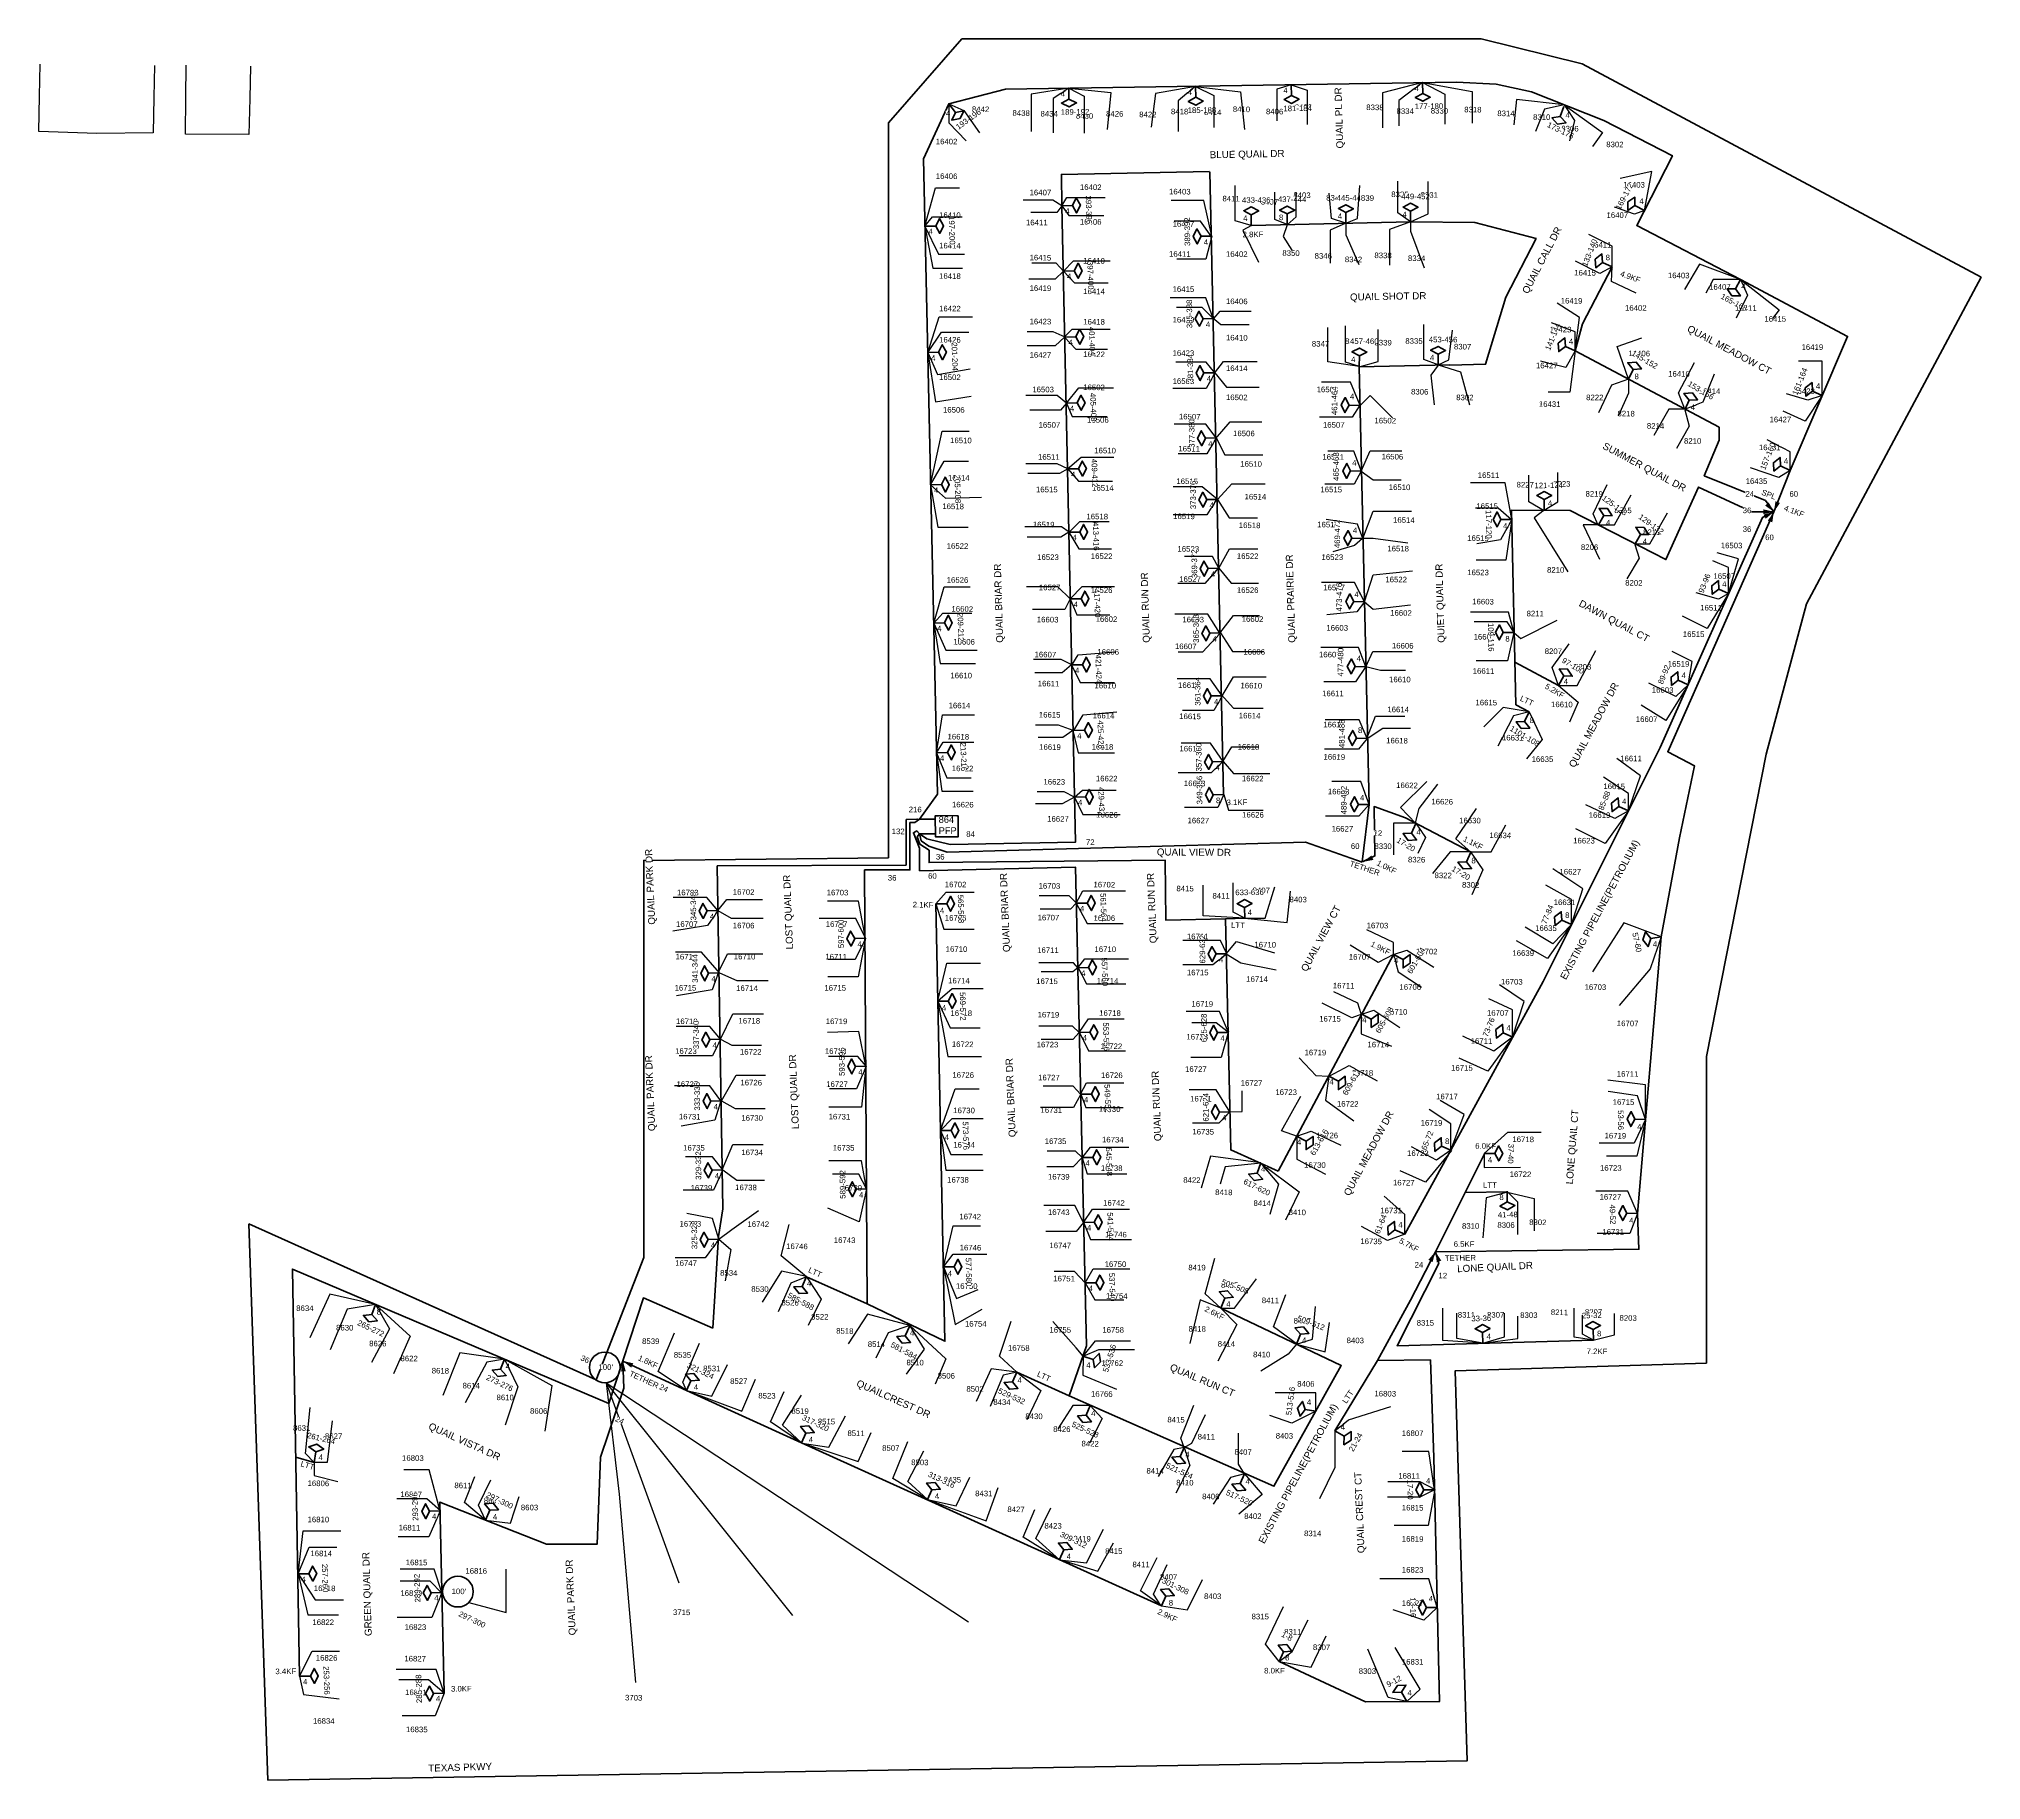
# Model space of a CAD drawing. Header units: millimetres. Extents: x -41032736 to 811436, y 699275 to 12282705.
# Drawn here: x 473232 to 476899, y 743918 to 747204 of the extents above; entities that cross this region are included whole.
import ezdxf
from ezdxf.enums import TextEntityAlignment as Align
from ezdxf.lldxf.tags import DXFTag

# ---------------------------------------------------------------- set-up
doc = ezdxf.new("R2010")
doc.units = ezdxf.units.MM
doc.header["$MEASUREMENT"] = 0
doc.linetypes.add('ACAD_ISO02W100', pattern=[15, 12, -3])
doc.linetypes.add('DASHED', pattern=[1.8, 1.2, -0.6])
doc.layers.get('0').update_dxf_attribs({"linetype": 'CONTINUOUS'})
for name, color, linetype in [('A-Boundary', 1, 'CONTINUOUS'), ('A-StreetName', 104, 'CONTINUOUS'), ('ADDRESS', 7, 'CONTINUOUS'), ('Road', 8, 'CONTINUOUS')]:
    doc.layers.add(name, color=color, linetype=linetype)
for name, color, linetype, lineweight in [('A-Drop', 4, 'DASHED', 30), ('BURIED CABLE', 80, 'CONTINUOUS', 40), ('EDGE OF PAVEMENT', 7, 'EOP', 15), ('PP B FST', 3, 'CONTINUOUS', 30), ('PROPOSED PFP', 80, 'ACAD_ISO02W100', 40)]:
    doc.layers.add(name, color=color, linetype=linetype, lineweight=lineweight)
doc.styles.add('AUDIT_D_221110082537-30', font='arial.ttf')
doc.styles.get("Standard").update_dxf_attribs({"font": 'arial.ttf'})
tags = doc.linetypes.add('EOP', pattern='A,96.411295,-0.622657,["EOP",Standard,S=5,R=0,X=0,Y=-2.467181],-16.110442', length=113.144394).pattern_tags.tags
tags[6] = DXFTag(74, 10)

# ---------------------------------------------------------------- blocks, each defined once
blk = doc.blocks.new('B_FST')
at = {"layer": 'BURIED CABLE', "color": 18, "true_color": 0x000000}
blk.add_line((0, 18.2), (0, 0), dxfattribs=at)
blk.add_lwpolyline([(0, 18.2), (-12.7, 24.8), (0, 31.5), (12.7, 24.8)], close=True, dxfattribs=at)
blk.add_attdef('COUNT', (-22.9, 36.2), '', height=9.65)
blk.add_attdef('S', text='', height=5.48).set_placement((0, 25), align=Align.MIDDLE_CENTER)

msp = doc.modelspace()

# ---------------------------------------------------------------- hatches: boundary and pattern name
at = {"layer": 'Road', "lineweight": 158, "ltscale": 50}
h = msp.add_hatch(color=0, dxfattribs=at)
h.dxf.hatch_style = 1
h.paths.add_polyline_path([(474894.9, 745731.7), (474900.4, 745730.4), (474900.4, 745733)])
h = msp.add_hatch(color=0, dxfattribs=at)
h.dxf.hatch_style = 1
h.paths.add_polyline_path([(474894.7, 745703.9), (474891.8, 745708.8), (474890, 745707)])
h = msp.add_hatch(color=0, dxfattribs=at)
h.dxf.hatch_style = 1
h.paths.add_polyline_path([(474894.7, 745704.1), (474890.5, 745700.3), (474892.6, 745698.8)])
h = msp.add_hatch(color=0, dxfattribs=at)
h.dxf.hatch_style = 1
h.paths.add_polyline_path([(474894.7, 745704.1), (474894.9, 745698.4), (474897.4, 745699.1)])
h = msp.add_hatch(color=0, dxfattribs=at)
h.dxf.hatch_style = 1
h.paths.add_polyline_path([(474894.8, 745704.1), (474900.4, 745702.9), (474900.3, 745705.4)])
h = msp.add_hatch(color=0, dxfattribs=at)
h.dxf.hatch_style = 1
h.paths.add_polyline_path([(474894.8, 745704), (474898.3, 745699.6), (474899.9, 745701.5)])

# ---------------------------------------------------------------- linework, layer by layer
at = {"layer": 'A-Boundary', "color": 5, "linetype": 'ByBlock', "lineweight": 100, "ltscale": 30}
msp.add_lwpolyline([(473628.8, 744968.1), (473664.6, 743917.9), (475928.4, 743954.1), (475905.6, 744690.2), (476380.1, 744704.9), (476380.1, 745283.7), (476492.8, 745854.1), (476568.7, 746137.7), (476898.7, 746754.3), (476145.8, 747157.3), (475954.8, 747204.1), (474974.6, 747204.1), (474836, 747045.9), (474836, 745658.6), (474373.9, 745653.8), (474373.9, 744904.3), (474284.2, 744673.1), (473628.8, 744968.1)], dxfattribs=at)
at = {"layer": 'BURIED CABLE', "color": 250, "linetype": 'ByBlock', "lineweight": 60, "ltscale": 30}
for p, q in [((474894.8, 745731.7), (474869.2, 745731)), ((474869.2, 745731), (474869.3, 745644.7)), ((474869.3, 745644.7), (474512.3, 745643.7)), ((474523.5, 744996.3), (474514.9, 744943.7)), ((475875.9, 744066.4), (475865.2, 744526.8))]:
    msp.add_line(p, q, dxfattribs=at)
at = {"layer": 'BURIED CABLE', "color": 18, "lineweight": 60, "ltscale": 30, "true_color": 0x000000}
for points in [[(474876.5, 745725.2), (474885.6, 745725.4), (474894.8, 745731.7)], [(475472.1, 745543.7), (475508.5, 745544.5)], [(475472.1, 745543.7), (475472.1, 745543.7)], [(473717.1, 744527.3), (473751.8, 744517.3)]]:
    msp.add_lwpolyline(points, dxfattribs=at)
at = {"layer": 'EDGE OF PAVEMENT', "linetype": 'ByBlock', "lineweight": -2}
for p, q in [((473233.2, 747096.1), (473234.3, 747156.4)), ((473450.3, 747153.7), (473449.2, 747093.5)), ((473509.8, 747093.6), (473510.4, 747154.3)), ((473631.5, 747152.3), (473630.3, 747091.7)), ((473232.1, 747029.4), (473233.2, 747096.1)), ((473449.2, 747093.5), (473448, 747026.6)), ((473509.1, 747024.3), (473509.8, 747093.6)), ((473630.3, 747091.7), (473628.8, 747023.5)), ((473341.6, 747025.6), (473232.1, 747029.4)), ((473448, 747026.6), (473341.6, 747025.6)), ((473628.8, 747023.5), (473509.1, 747024.3))]:
    msp.add_line(p, q, dxfattribs=at)

# ---------------------------------------------------------------- block references
at = {"layer": 'PP B FST', "color": 250, "lineweight": 50}
ref = msp.add_blockref('B_FST', (475678.6, 744577), dxfattribs=dict(at, xscale=1.115916913833983, yscale=1.115916913833983, zscale=1.115916913833983, rotation=240.433263611582))
ref.add_attrib('S', '4', dxfattribs={"layer": '0', "color": 7, "height": 0.00824, "rotation": 240.4333}).set_placement((475702.9, 744563.2), align=Align.MIDDLE_CENTER)
ref.add_attrib('COUNT', '81-84', dxfattribs={"layer": '0', "color": 0, "height": 0.00824, "rotation": 240.4333}).set_placement((475717.5, 744569.5), align=Align.TOP_CENTER)

# ---------------------------------------------------------------- next in the draw order: texts
at = {"layer": 'A-StreetName', "color": 0, "ltscale": 0.5, "attachment_point": 1, "line_spacing_factor": 0.5, "style": 'AUDIT_D_221110082537-30', "bg_fill": 3, "box_fill_scale": 1, "bg_fill_color": 256, "bg_fill_transparency": 0}
for s, insert, char_height, rotation in [('QUAIL PL DR', (475681.5, 746997.1), 13.271, 91.8266), ('BLUE QUAIL DR', (475442.3, 746992), 13.271, 1.1097), ('QUAIL SHOT DR', (475707.1, 746723.5), 13.271, 1.1097), ('QUAIL PRAIRIE DR', (475590.9, 746064.2), 13.271, 91.7464), ('QUAIL BRIAR DR', (475039.4, 746064.2), 13.271, 91.7464), ('QUAIL RUN DR', (475316.2, 746064.2), 13.271, 91.7464), ('QUIET QUAIL DR', (475872.8, 746064.2), 13.271, 91.7464), ('DAWN QUAIL CT', (476144.2, 746146.2), 13.271, 331.8951), ('QUAIL PARK DR', (474382.5, 745532.1), 13.271, 92.4631), ('QUAIL VIEW DR', (475342.6, 745676.3), 13.271, 359.6666), ('LOST QUAIL DR', (474642.7, 745485.4), 13.271, 92.3502), ('QUAIL PARK DR', (474382.5, 745142.5), 13.271, 92.4631), ('LOST QUAIL DR', (474653.6, 745146.2), 13.271, 92.3502), ('QUAIL BRIAR DR', (475063, 745131), 13.271, 92.3502), ('QUAIL RUN DR', (475337.9, 745123.6), 13.271, 92.3502), ('LONE QUAIL CT', (476114.6, 745043), 13.271, 85.513), ('LONE QUAIL DR', (475909.2, 744889.6), 13.271, 2.7293), ('QUAIL RUN CT', (475371, 744704.5), 13.271, 336.9796), ('QUAIL CREST CT', (475721.5, 744346), 13.271, 92.3502), ('GREEN QUAIL DR', (473847.3, 744189.6), 13.271, 91.7355), ('QUAIL PARK DR', (474232.4, 744190.9), 13.271, 92.4631), ('TEXAS PKWY', (473966.9, 743947), 13.27, 1.7355)]:
    msp.add_mtext(s, dxfattribs=dict(at, insert=insert, char_height=char_height, rotation=rotation))
at = {"layer": 'ADDRESS', "color": 3, "ltscale": 0.5, "char_height": 10.52, "attachment_point": 1, "rotation": 359.4605, "line_spacing_factor": 0.5, "style": 'AUDIT_D_221110082537-30', "bg_fill": 3, "box_fill_scale": 1, "bg_fill_color": 256, "bg_fill_transparency": 0}
for s, insert in [('8442', (474993.6, 747076.6)), ('8438', (475070.1, 747069.6)), ('8418', (475369.3, 747072.4)), ('8414', (475431.9, 747071)), ('8410', (475486.1, 747076.6)), ('8406', (475548.7, 747072.4)), ('8402', (475603, 747080.7)), ('8338', (475738, 747080.3)), ('8334', (475795.1, 747073.3)), ('8330', (475859.8, 747073.8)), ('8318', (475922.9, 747076)), ('8314', (475985.4, 747068.9)), ('8434', (475123, 747068.2)), ('8430', (475189.8, 747064.1)), ('8426', (475246.8, 747068.2)), ('8422', (475309.4, 747066.8)), ('8310', (476052.9, 747061.9)), ('8306', (476106.2, 747040.1)), ('16402', (474925.3, 747015.8)), ('8302', (476191, 747010.3)), ('16406', (474925.3, 746950.4)), ('16402', (475197.4, 746929.6)), ('16403', (476223.1, 746934.2)), ('16407', (475102.4, 746919.6)), ('16403', (475365.6, 746921.3)), ('8411', (475466.5, 746908)), ('8407', (475538.9, 746902)), ('8403', (475600.3, 746914.5)), ('8343', (475662.3, 746909.6)), ('8339', (475719.9, 746909.1)), ('8335', (475785.2, 746916.1)), ('16410', (474931.6, 746876.9)), ('16411', (475095.6, 746863)), ('16406', (475197.4, 746864.2)), ('16407', (475372.4, 746860.2)), ('16407', (476191.5, 746876.9)), ('16414', (474931.6, 746819.3)), ('16411', (476160, 746820.9)), ('16415', (475102.4, 746796.7)), ('16410', (475203.7, 746790.7)), ('16411', (475365.6, 746803.6)), ('16402', (475473.1, 746803.4)), ('8350', (475579.6, 746805.3)), ('8346', (475640.5, 746799.9)), ('8342', (475697.6, 746793.3)), ('8338', (475753.4, 746800.9)), ('8334', (475816.7, 746795.5)), ('16418', (474931.6, 746761.9)), ('16419', (475102.4, 746739)), ('16415', (476130.6, 746768.2)), ('16403', (476307.4, 746763.1)), ('16407', (476385.1, 746741.4)), ('16414', (475203.7, 746733)), ('16415', (475372.4, 746737.3)), ('16406', (475473.1, 746714.2)), ('16419', (476105.1, 746715.3)), ('16422', (474931.6, 746700.6)), ('16423', (475102.4, 746676.1)), ('16418', (475203.7, 746675.7)), ('16419', (475372.4, 746679.5)), ('16402', (476226.4, 746701.7)), ('16415', (476489.5, 746681.1)), ('16426', (474931.6, 746641.7)), ('16410', (475473.1, 746645.6)), ('8347', (475635.2, 746634)), ('8343', (475697.8, 746638.9)), ('8339', (475753.4, 746636.2)), ('8335', (475811.7, 746639.4)), ('8307', (475903.5, 746628.6)), ('16423', (476084.4, 746661)), ('16427', (475102.4, 746613)), ('16422', (475203.7, 746614.3)), ('16423', (475372.4, 746616.6)), ('16427', (476058.3, 746593.1)), ('16406', (476232.9, 746615.9)), ('16419', (476559.7, 746627.8)), ('16502', (474931.6, 746571)), ('16503', (475372.4, 746563.5)), ('16414', (475473.1, 746587.9)), ('16410', (476307.9, 746577.3)), ('16503', (475107.5, 746547.9)), ('16502', (475203.7, 746551.9)), ('16502', (475473.1, 746533)), ('16503', (475644.3, 746547.9)), ('8306', (475822.5, 746543.6)), ('8302', (475907.8, 746532.8)), ('16431', (476063.8, 746520.3)), ('8222', (476153, 746532.8)), ('16414', (476365.6, 746544.7)), ('16423', (476543.9, 746544.7)), ('16506', (474938.9, 746509.5)), ('16506', (475211, 746490.4)), ('16507', (475384.3, 746496.6)), ('16502', (475753.4, 746489.1)), ('8218', (476212.2, 746502.3)), ('16427', (476499.3, 746491.2)), ('16510', (474952.4, 746451.8)), ('16507', (475119.4, 746481)), ('16506', (475486.6, 746465)), ('16507', (475656.2, 746481)), ('8214', (476267.7, 746479)), ('8210', (476337.8, 746450.7)), ('16511', (475118.3, 746420.6)), ('16510', (475224.5, 746432.6)), ('16511', (475383.2, 746436.1)), ('16511', (475655.1, 746420.6)), ('16506', (475766.9, 746421.1)), ('16431', (476479.2, 746438.5)), ('16514', (474948.4, 746381.2)), ('16515', (475379.5, 746374.6)), ('16510', (475500.1, 746407.3)), ('16511', (475948.4, 746386.1)), ('16435', (476454.2, 746374.9)), ('16515', (475114.5, 746359.1)), ('16514', (475220.5, 746362.1)), ('16514', (475508.2, 746345.5)), ('16515', (475651.4, 746359.1)), ('16510', (475780.4, 746363.4)), ('8227', (476021.7, 746368.1)), ('8223', (476090.7, 746369.8)), ('8219', (476151.9, 746350.8)), ('16518', (474937.6, 746327.3)), ('16518', (475209.7, 746308.1)), ('16519', (475373.5, 746308.5)), ('16514', (475788.5, 746301.5)), ('16515', (475945.8, 746327.6)), ('8215', (476206.3, 746319.8)), ('16519', (475108.6, 746292.9)), ('16518', (475497.4, 746291.5)), ('16519', (475645.4, 746292.9)), ('16519', (475928.6, 746267.2)), ('8211', (476260.6, 746278.4)), ('16522', (474945.9, 746252.4)), ('16523', (475116.7, 746231.4)), ('16522', (475218, 746233.3)), ('16523', (475381.6, 746247)), ('16522', (475493.7, 746233.3)), ('16523', (475653.5, 746231.4)), ('16518', (475777.7, 746247.6)), ('8206', (476143.2, 746250.2)), ('16503', (476407.2, 746253.5)), ('16527', (475384.9, 746189.8)), ('16522', (475774, 746189.3)), ('16523', (475928.6, 746202.6)), ('8210', (476079.2, 746207.3)), ('16507', (476393.4, 746195.7)), ('16527', (475119.9, 746174.2)), ('16527', (475656.8, 746174.2)), ('8202', (476226.8, 746182.9)), ('16602', (474955, 746133.6)), ('16602', (475783.1, 746126.2)), ('16603', (475938, 746147.5)), ('8211', (476040.6, 746124.9)), ('16511', (476368.4, 746136)), ('16603', (475116.1, 746113.6)), ('16602', (475227.1, 746114.5)), ('16603', (475390.8, 746113.7)), ('16602', (475502.8, 746114.5)), ('16603', (475662.7, 746098.1)), ('16607', (475940.6, 746081.1)), ('16515', (476335.6, 746086.1)), ('16606', (474958.3, 746071.7)), ('16607', (475111.8, 746047.6)), ('16606', (475230.4, 746052.6)), ('16607', (475376.8, 746063.1)), ('16606', (475506, 746052.6)), ('16607', (475648.7, 746047.6)), ('16606', (475786.4, 746064.3)), ('8207', (476074.8, 746053.8)), ('16610', (474952.9, 746008.1)), ('16611', (475938.9, 746016.5)), ('8203', (476130.2, 746024.5)), ('16519', (476307.1, 746030)), ('16611', (475117.8, 745992.8)), ('16610', (475225, 745989)), ('16611', (475382.7, 745989.8)), ('16610', (475500.6, 745989)), ('16611', (475654.6, 745974.2)), ('16610', (475781, 746000.6)), ('16603', (476277, 745980.7)), ('16614', (474949.6, 745951.4)), ('16615', (475119.9, 745934)), ('16614', (475221.7, 745932.3)), ('16614', (475497.4, 745932.3)), ('16614', (475777.8, 745944)), ('16615', (475944.1, 745957)), ('16610', (476086.8, 745953.5)), ('16615', (475384.9, 745931)), ('16615', (475656.8, 745915.4)), ('16607', (476246.8, 745925.6)), ('16618', (474947.5, 745892.6)), ('16619', (475120.5, 745873)), ('16618', (475219.6, 745873.5)), ('16619', (475385.4, 745870)), ('16618', (475495.2, 745873.5)), ('16618', (475775.6, 745885.2)), ('16631', (475994.1, 745890.7)), ('16622', (474955.5, 745832.7)), ('16619', (475657.3, 745854.4)), ('16635', (476050.2, 745850.2)), ('16611', (476217.4, 745851.5)), ('16623', (475128.6, 745807.5)), ('16622', (475227.6, 745813.6)), ('16623', (475393.6, 745804.5)), ('16622', (475503.2, 745813.6)), ('16623', (475665.5, 745788.9)), ('16622', (475794.5, 745800.8)), ('16615', (476185.5, 745798.9)), ('16626', (474955.9, 745764.4)), ('16626', (475860.9, 745770)), ('16627', (475135.6, 745737.4)), ('16626', (475228.1, 745745.3)), ('16627', (475400.6, 745734.3)), ('16626', (475503.7, 745745.3)), ('16627', (475672.5, 745718.8)), ('16619', (476157.9, 745744.6)), ('8330', (475753.4, 745685.9)), ('16634', (475970.6, 745706.4)), ('16623', (476128.6, 745696.4)), ('8326', (475816.7, 745660.5)), ('16702', (474942.3, 745613.7)), ('16703', (475119.4, 745611)), ('16702', (475223.1, 745613.4)), ('8415', (475379.6, 745605.9)), ('8407', (475523.4, 745602.5)), ('8322', (475866.9, 745630.8)), ('8302', (475918.7, 745613)), ('16627', (476102.7, 745637.8)), ('16703', (474436.8, 745598.5)), ('16702', (474542.2, 745599.5)), ('16703', (474719.4, 745598.5)), ('8411', (475447.6, 745592.2)), ('8403', (475593.1, 745585.3)), ('16631', (476091.8, 745580.1)), ('16707', (474435, 745538.8)), ('16706', (474542.2, 745536.3)), ('16707', (474717.6, 745538.8)), ('16706', (474942.3, 745550.6)), ('16707', (475117.6, 745551.2)), ('16706', (475223.1, 745550.2)), ('16703', (475738.7, 745536.2)), ('16635', (476056.7, 745531.3)), ('16710', (474944.1, 745491.8)), ('16711', (475399.4, 745515.6)), ('16710', (475526.8, 745500.1)), ('16711', (474434.1, 745477.4)), ('16710', (474544, 745477.6)), ('16711', (474716.8, 745477.4)), ('16711', (475116.7, 745489.8)), ('16710', (475224.9, 745491.5)), ('16707', (475705.1, 745476.9)), ('16702', (475831.7, 745487.2)), ('16639', (476013.8, 745484.2)), ('16715', (474432.3, 745418.6)), ('16715', (474715, 745418.6)), ('16714', (474948.6, 745432.2)), ('16715', (475114.9, 745431.1)), ('16714', (475229.3, 745431.9)), ('16715', (475399.4, 745447.6)), ('16714', (475511.4, 745435.2)), ('16711', (475674.9, 745422.7)), ('16706', (475800.7, 745420.1)), ('16703', (475992.4, 745430.2)), ('16703', (476150.1, 745420)), ('16714', (474548.5, 745417.9)), ('16719', (475408, 745388.3)), ('16719', (474435, 745355.5)), ('16718', (474552.9, 745356.5)), ('16719', (474717.6, 745355.5)), ('16718', (474953, 745370.8)), ('16719', (475117.6, 745367.9)), ('16718', (475233.8, 745371)), ('16715', (475649.1, 745360.2)), ('16710', (475774.8, 745373.4)), ('16707', (475965.8, 745371.1)), ('16707', (476211, 745351.5)), ('16722', (474955.7, 745312.1)), ('16723', (475115.8, 745311.6)), ('16723', (475398.5, 745326.3)), ('16714', (475740.3, 745311.5)), ('16711', (475935, 745318.1)), ('16723', (474433.2, 745299.2)), ('16722', (474555.6, 745297.8)), ('16723', (474715.9, 745299.2)), ('16722', (475236.4, 745308.4)), ('16719', (475621.5, 745296.5)), ('16727', (474435.9, 745236.9)), ('16726', (474556.5, 745239.8)), ('16727', (474718.5, 745236.9)), ('16726', (474956.6, 745254.1)), ('16727', (475118.5, 745249.3)), ('16726', (475237.3, 745253.7)), ('16727', (475395.9, 745265.2)), ('16727', (475501, 745239.3)), ('16718', (475710.2, 745258.1)), ('16715', (475898.1, 745267.5)), ('16711', (476210.9, 745256.1)), ('16731', (475405.4, 745209.3)), ('16723', (475566.3, 745221.8)), ('16722', (475682.6, 745199.6)), ('16717', (475869.9, 745213.6)), ('16715', (476203.2, 745203)), ('16731', (474440.4, 745175.5)), ('16730', (474558.2, 745173.1)), ('16731', (474723, 745175.5)), ('16730', (474958.3, 745187.3)), ('16731', (475123, 745187.9)), ('16730', (475233.2, 745189.8)), ('16719', (475840.7, 745163.9)), ('16735', (475131, 745129.2)), ('16734', (475239.1, 745132.1)), ('16735', (475409.7, 745147.1)), ('16726', (475643.9, 745140.2)), ('16718', (476013.8, 745132.8)), ('16719', (476187.8, 745139.6)), ('16735', (474448.4, 745116.8)), ('16734', (474558.2, 745108.1)), ('16735', (474731, 745116.8)), ('16734', (474958.3, 745122.4)), ('16723', (475815, 745106.5)), ('16738', (474946.8, 745056.3)), ('16739', (475137.1, 745062.1)), ('16738', (475237, 745078.3)), ('8422', (475392.5, 745055.9)), ('16730', (475620.6, 745084.3)), ('16722', (476008.7, 745066.8)), ('16723', (476179.2, 745078.8)), ('16739', (474462.6, 745041.1)), ('16738', (474546.7, 745042)), ('16739', (474745.3, 745041.1)), ('8418', (475452.7, 745032.7)), ('16727', (475788.4, 745050.9)), ('16727', (476178.4, 745024)), ('16742', (474969.9, 744986.9)), ('16743', (475137.1, 744995.2)), ('16742', (475241.2, 745012.8)), ('8414', (475525.1, 745012.1)), ('8410', (475591.4, 744994.9)), ('16731', (475764.4, 744998.4)), ('16743', (474441.6, 744973.3)), ('16742', (474569.8, 744972.6)), ('16743', (474732.8, 744942.4)), ('16746', (475245.1, 744953)), ('8310', (475918.7, 744969.2)), ('8306', (475985.5, 744970.9)), ('8302', (476045.5, 744976.1)), ('16731', (476183.7, 744958.1)), ('16746', (474642.8, 744930.8)), ('16746', (474970.4, 744928.3)), ('16747', (475139.9, 744932.5)), ('16735', (475726.7, 744940.2)), ('16747', (474433.6, 744899.2)), ('8534', (474518.2, 744880.5)), ('16751', (475147.1, 744869.9)), ('16750', (475244.1, 744897.2)), ('8419', (475402.1, 744890.7)), ('8530', (474577, 744850.2)), ('16750', (474963.3, 744855.7)), ('16754', (475246.6, 744837.1)), ('8415', (475463.7, 744857.6)), ('8634', (473718, 744813.9)), ('8526', (474634, 744824.4)), ('8411', (475540.8, 744828.7)), ('8311', (475910.8, 744801.4)), ('8307', (475965.9, 744801.4)), ('8303', (476028.6, 744800.9)), ('8211', (476086.4, 744806.2)), ('8207', (476150.7, 744806.7)), ('8203', (476216, 744795.5)), ('8630', (473793.3, 744777.2)), ('8518', (474737.3, 744771)), ('16754', (474980.4, 744784.5)), ('16755', (475139.9, 744773.1)), ('16758', (475239.7, 744773.1)), ('8418', (475402.5, 744774.9)), ('8407', (475600.8, 744790.2)), ('8315', (475833.2, 744786.4)), ('8626', (473855.7, 744747.3)), ('8539', (474370.9, 744751.7)), ('8535', (474430.8, 744725.7)), ('8514', (474797, 744746.1)), ('16758', (475061.6, 744739)), ('8414', (475457.5, 744746.6)), ('8410', (475524.3, 744726.6)), ('8403', (475700.9, 744753.2)), ('8622', (473914.8, 744719.1)), ('8618', (473973.8, 744696)), ('8531', (474486.1, 744700.2)), ('8510', (474870, 744711.4)), ('8506', (474928.8, 744686.5)), ('16762', (475238.2, 744710.5)), ('8614', (474032, 744667.8)), ('8523', (474590.3, 744648.8)), ('16766', (475218.3, 744652.1)), ('8406', (475607.6, 744671.1)), ('16803', (475753.4, 744652.7)), ('8610', (474096.1, 744645.6)), ('8606', (474159.4, 744619.9)), ('8519', (474652.8, 744619.9)), ('8434', (475033.9, 744636.7)), ('8631', (473712, 744587.8)), ('8511', (474758.6, 744577.9)), ('8430', (475094.4, 744610)), ('8426', (475147, 744585.9)), ('8415', (475362.5, 744603.6)), ('16807', (475805.1, 744578)), ('8627', (473772.2, 744572.5)), ('8507', (474824.1, 744550.1)), ('8422', (475200.4, 744558.3)), ('8411', (475419.7, 744571.4)), ('8407', (475489.2, 744542.6)), ('8403', (475567.1, 744573.1)), ('16803', (473917.8, 744531.2)), ('8503', (474878.9, 744523)), ('8414', (475323, 744507)), ('16806', (473739.4, 744483.5)), ('8611', (474016.6, 744479.5)), ('8435', (474940.4, 744490.3)), ('16811', (475798.4, 744497.5)), ('16807', (473914.6, 744462.7)), ('8607', (474072.1, 744451.2)), ('8603', (474142.1, 744437.9)), ('8431', (474999.6, 744464.3)), ('8427', (475060.5, 744434.4)), ('8406', (475428.1, 744458.7)), ('16815', (475805.1, 744437.5)), ('16810', (473739.4, 744415.3)), ('16811', (473911.4, 744399.8)), ('8423', (475130.4, 744403.3)), ('8402', (475507.6, 744421.5)), ('8419', (475185.2, 744379)), ('8415', (475245.1, 744355.6)), ('8314', (475620.5, 744389)), ('16819', (475805.1, 744378.6)), ('16814', (473744.8, 744351.2)), ('16815', (473924.7, 744334.2)), ('8411', (475296.6, 744330.2)), ('16823', (475805.1, 744320.3)), ('16818', (473751.2, 744285.4)), ('8407', (475348.6, 744306.9)), ('16819', (473914.6, 744276.3)), ('8403', (475431.7, 744270.4)), ('16827', (475805.1, 744257.3)), ('16822', (473748.5, 744221.4)), ('16823', (473922.6, 744212.3)), ('8315', (475521.5, 744232.1)), ('8311', (475583, 744203.3)), ('8307', (475637.3, 744174)), ('16826', (473754.9, 744154.2)), ('16827', (473922.1, 744152.6)), ('16831', (475805.1, 744146.7)), ('8303', (475723.7, 744129.1)), ('16831', (473923.6, 744089)), ('16834', (473749.6, 744035.1)), ('16835', (473925.2, 744019.1))]:
    msp.add_mtext(s, dxfattribs=dict(at, insert=insert))
at = {"layer": 'ADDRESS', "color": 7, "ltscale": 0.5, "true_color": 0xffffff, "insert": (475840.6, 746915), "char_height": 10.52, "attachment_point": 1, "rotation": 359.4605, "line_spacing_factor": 0.5, "style": 'AUDIT_D_221110082537-30', "bg_fill": 3, "box_fill_scale": 1, "bg_fill_color": 256, "bg_fill_transparency": 0}
msp.add_mtext('8331', dxfattribs=at)
at = {"layer": 'ADDRESS', "color": 3, "ltscale": 0.5, "char_height": 10.52, "width": 37.581, "attachment_point": 1, "rotation": 359.4605, "line_spacing_factor": 0.5, "style": 'AUDIT_D_221110082537-30', "bg_fill": 3, "box_fill_scale": 1, "bg_fill_color": 256, "bg_fill_transparency": 0}
for insert in [(474945.9, 746188.3), (475218, 746169.2), (475493.7, 746169.2)]:
    msp.add_mtext('16526', dxfattribs=dict(at, insert=insert))
at = {"layer": 'ADDRESS', "color": 152, "ltscale": 0.5, "true_color": 0x2776bb, "char_height": 10.52, "attachment_point": 1, "rotation": 359.4605, "line_spacing_factor": 0.5, "style": 'AUDIT_D_221110082537-30', "bg_fill": 3, "box_fill_scale": 1, "bg_fill_color": 256, "bg_fill_transparency": 0}
for s, insert in [('16816', (474037.3, 744318.3)), ('3715', (474429.2, 744240.1)), ('3703', (474338.7, 744078.9))]:
    msp.add_mtext(s, dxfattribs=dict(at, insert=insert))

# ---------------------------------------------------------------- next in the draw order: linework, layer by layer
at = {"layer": 'BURIED CABLE', "color": 250, "linetype": 'ByBlock', "lineweight": 60, "ltscale": 30}
for p, q in [((474512.3, 745643.7), (474523.5, 744996.3)), ((474514.9, 744943.7), (474504.2, 744770.7)), ((474334.5, 744708.8), (474454.5, 744653.2))]:
    msp.add_line(p, q, dxfattribs=at)
at = {"layer": 'BURIED CABLE', "color": 18, "lineweight": 60, "ltscale": 30, "true_color": 0x000000}
for points in [[(475442.6, 746953.4), (475468.3, 745778.1)], [(476018.3, 746027.9), (476101.1, 745984)], [(475472.1, 745543.7), (475482, 745107.4), (475571.9, 745067.5)], [(475868.4, 744915.2), (475868.4, 744915.2), (475961.8, 745101.1)], [(475868.4, 744915.2), (475875, 744892.9), (475796.2, 744737.8), (476166.8, 744748.3)], [(474795.8, 744816.6), (474681.3, 744867.6)], [(475177.1, 744643.1), (475078.1, 744688.1)], [(475759.2, 744710), (475678.7, 744577)], [(475865.2, 744526.8), (475859, 744710.9), (475759.2, 744710)], [(474671.6, 744554.5), (475351.1, 744246.6)], [(475573.3, 744141.7), (475573.3, 744141.7), (475736.6, 744066), (475876.6, 744066.4)]]:
    msp.add_lwpolyline(points, dxfattribs=at)
msp.add_circle((474023.2, 744273.7), 29, dxfattribs=at)
at = {"layer": 'PROPOSED PFP', "color": 250, "linetype": 'ByBlock', "ltscale": 30}
msp.add_lwpolyline([(474967.5, 745738), (474967.6, 745698.3), (474924.5, 745698.2), (474924.4, 745737.9)], close=True, dxfattribs=at)

# ---------------------------------------------------------------- next in the draw order: block references
at = {"layer": 'PP B FST', "color": 250, "lineweight": 50}
ref = msp.add_blockref('B_FST', (475520.8, 746851.9), dxfattribs=dict(at, xscale=1.115916913833983, yscale=1.115916913833983, zscale=1.115916913833983, rotation=359.8007257703618))
ref.add_attrib('S', '4', dxfattribs={"layer": '0', "color": 7, "height": 0.00824, "rotation": 359.8007}).set_placement((475520.9, 746879.9), align=Align.MIDDLE_CENTER)
ref.add_attrib('COUNT', '81-84', dxfattribs={"layer": '0', "color": 0, "height": 0.00824, "rotation": 359.8007}).set_placement((475508.3, 746889.5), align=Align.TOP_CENTER)
ref = msp.add_blockref('B_FST', (475588.5, 746853.4), dxfattribs=dict(at, xscale=1.115916913833983, yscale=1.115916913833983, zscale=1.115916913833983, rotation=359.8007257703618))
ref.add_attrib('S', '4', dxfattribs={"layer": '0', "color": 7, "height": 0.00824, "rotation": 359.8007}).set_placement((475588.6, 746881.4), align=Align.MIDDLE_CENTER)
ref.add_attrib('COUNT', '81-84', dxfattribs={"layer": '0', "color": 0, "height": 0.00824, "rotation": 359.8007}).set_placement((475575.9, 746891), align=Align.TOP_CENTER)
ref = msp.add_blockref('B_FST', (475699.5, 746856), dxfattribs=dict(at, xscale=1.115916913833983, yscale=1.115916913833983, zscale=1.115916913833983, rotation=359.8007257703618))
ref.add_attrib('S', '4', dxfattribs={"layer": '0', "color": 7, "height": 0.00824, "rotation": 359.8007}).set_placement((475699.6, 746884), align=Align.MIDDLE_CENTER)
ref.add_attrib('COUNT', '81-84', dxfattribs={"layer": '0', "color": 0, "height": 0.00824, "rotation": 359.8007}).set_placement((475687, 746893.6), align=Align.TOP_CENTER)
ref = msp.add_blockref('B_FST', (475821.5, 746858.8), dxfattribs=dict(at, xscale=1.115916913833983, yscale=1.115916913833983, zscale=1.115916913833983, rotation=359.8007257703618))
ref.add_attrib('S', '4', dxfattribs={"layer": '0', "color": 7, "height": 0.00824, "rotation": 359.8007}).set_placement((475821.6, 746886.8), align=Align.MIDDLE_CENTER)
ref.add_attrib('COUNT', '81-84', dxfattribs={"layer": '0', "color": 0, "height": 0.00824, "rotation": 359.8007}).set_placement((475808.9, 746896.4), align=Align.TOP_CENTER)
ref = msp.add_blockref('B_FST', (475724.8, 746585.5), dxfattribs=dict(at, xscale=1.115916913833983, yscale=1.115916913833983, zscale=1.115916913833983, rotation=359.8007257703618))
ref.add_attrib('S', '4', dxfattribs={"layer": '0', "color": 7, "height": 0.00824, "rotation": 359.8007}).set_placement((475724.9, 746613.5), align=Align.MIDDLE_CENTER)
ref.add_attrib('COUNT', '81-84', dxfattribs={"layer": '0', "color": 0, "height": 0.00824, "rotation": 359.8007}).set_placement((475712.2, 746623.1), align=Align.TOP_CENTER)
ref = msp.add_blockref('B_FST', (475873.5, 746588.6), dxfattribs=dict(at, xscale=1.115916913833983, yscale=1.115916913833983, zscale=1.115916913833983, rotation=359.8007257703618))
ref.add_attrib('S', '4', dxfattribs={"layer": '0', "color": 7, "height": 0.00824, "rotation": 359.8007}).set_placement((475873.5, 746616.6), align=Align.MIDDLE_CENTER)
ref.add_attrib('COUNT', '81-84', dxfattribs={"layer": '0', "color": 0, "height": 0.00824, "rotation": 359.8007}).set_placement((475860.9, 746626.2), align=Align.TOP_CENTER)
ref = msp.add_blockref('B_FST', (475725.7, 746512.4), dxfattribs=dict(at, xscale=1.115916913833983, yscale=1.115916913833983, zscale=1.115916913833983, rotation=88.6064193772739))
ref.add_attrib('S', '4', dxfattribs={"layer": '0', "color": 7, "height": 0.00824, "rotation": 88.6064}).set_placement((475697.7, 746513.1), align=Align.MIDDLE_CENTER)
ref.add_attrib('COUNT', '81-84', dxfattribs={"layer": '0', "color": 0, "height": 0.00824, "rotation": 88.6064}).set_placement((475687.9, 746500.6), align=Align.TOP_CENTER)
ref = msp.add_blockref('B_FST', (475728.6, 746388.2), dxfattribs=dict(at, xscale=1.115916913833983, yscale=1.115916913833983, zscale=1.115916913833983, rotation=88.6064193772739))
ref.add_attrib('S', '4', dxfattribs={"layer": '0', "color": 7, "height": 0.00824, "rotation": 88.6064}).set_placement((475700.7, 746388.8), align=Align.MIDDLE_CENTER)
ref.add_attrib('COUNT', '81-84', dxfattribs={"layer": '0', "color": 0, "height": 0.00824, "rotation": 88.6064}).set_placement((475690.8, 746376.4), align=Align.TOP_CENTER)
ref = msp.add_blockref('B_FST', (475731, 746261.2), dxfattribs=dict(at, xscale=1.115916913833983, yscale=1.115916913833983, zscale=1.115916913833983, rotation=88.6064193772739))
ref.add_attrib('S', '4', dxfattribs={"layer": '0', "color": 7, "height": 0.00824, "rotation": 88.6064}).set_placement((475703.1, 746261.9), align=Align.MIDDLE_CENTER)
ref.add_attrib('COUNT', '81-84', dxfattribs={"layer": '0', "color": 0, "height": 0.00824, "rotation": 88.6064}).set_placement((475693.2, 746249.5), align=Align.TOP_CENTER)
ref = msp.add_blockref('B_FST', (475734.5, 746141.7), dxfattribs=dict(at, xscale=1.115916913833983, yscale=1.115916913833983, zscale=1.115916913833983, rotation=88.6064193772739))
ref.add_attrib('S', '4', dxfattribs={"layer": '0', "color": 7, "height": 0.00824, "rotation": 88.6064}).set_placement((475706.5, 746142.4), align=Align.MIDDLE_CENTER)
ref.add_attrib('COUNT', '81-84', dxfattribs={"layer": '0', "color": 0, "height": 0.00824, "rotation": 88.6064}).set_placement((475696.7, 746130), align=Align.TOP_CENTER)
ref = msp.add_blockref('B_FST', (475737.3, 746019), dxfattribs=dict(at, xscale=1.115916913833983, yscale=1.115916913833983, zscale=1.115916913833983, rotation=88.6064193772739))
ref.add_attrib('S', '4', dxfattribs={"layer": '0', "color": 7, "height": 0.00824, "rotation": 88.6064}).set_placement((475709.3, 746019.6), align=Align.MIDDLE_CENTER)
ref.add_attrib('COUNT', '81-84', dxfattribs={"layer": '0', "color": 0, "height": 0.00824, "rotation": 88.6064}).set_placement((475699.4, 746007.2), align=Align.TOP_CENTER)
ref = msp.add_blockref('B_FST', (475739.6, 745884), dxfattribs=dict(at, xscale=1.115916913833983, yscale=1.115916913833983, zscale=1.115916913833983, rotation=88.6064193772739))
ref.add_attrib('S', '4', dxfattribs={"layer": '0', "color": 7, "height": 0.00824, "rotation": 88.6064}).set_placement((475711.6, 745884.6), align=Align.MIDDLE_CENTER)
ref.add_attrib('COUNT', '81-84', dxfattribs={"layer": '0', "color": 0, "height": 0.00824, "rotation": 88.6064}).set_placement((475701.7, 745872.2), align=Align.TOP_CENTER)

# ---------------------------------------------------------------- next in the draw order: texts
at = {"layer": 'A-StreetName', "color": 0, "ltscale": 0.5, "char_height": 13.271, "attachment_point": 1, "line_spacing_factor": 0.5, "style": 'AUDIT_D_221110082537-30', "bg_fill": 3, "box_fill_scale": 1, "bg_fill_color": 256, "bg_fill_transparency": 0}
for s, insert, rotation in [('QUAIL CALL DR', (476031.4, 746727.9), 62.5456), ('QUAIL MEADOW CT', (476348.7, 746664.7), 331.8951), ('SUMMER QUAIL DR', (476189, 746443.3), 331.8951), ('QUAIL VIEW CT', (475613.8, 745448.7), 61.8951), ('QUAIL MEADOW DR', (475694.5, 745025.4), 61.8951), ('QUAILCREST DR', (474779.5, 744674.3), 335.9176), ('QUAIL VISTA DR', (473971.7, 744593.2), 335.7196)]:
    msp.add_mtext(s, dxfattribs=dict(at, insert=insert, rotation=rotation))
at = {"layer": 'ADDRESS', "color": 3, "ltscale": 0.5, "char_height": 10.52, "attachment_point": 1, "rotation": 359.4605, "line_spacing_factor": 0.5, "style": 'AUDIT_D_221110082537-30', "bg_fill": 3, "box_fill_scale": 1, "bg_fill_color": 256, "bg_fill_transparency": 0}
for s, insert in [('16411', (476434.1, 746701.7)), ('16630', (475913.3, 745734.4)), ('8522', (474690.1, 744797.7)), ('8527', (474537.1, 744676.4)), ('8502', (474983.1, 744661.6)), ('8515', (474702.7, 744600.1)), ('8410', (475379.2, 744484.8))]:
    msp.add_mtext(s, dxfattribs=dict(at, insert=insert))
at = {"layer": 'PP B FST', "color": 0, "ltscale": 0.5, "char_height": 10.5, "attachment_point": 1, "rotation": 1.1889, "line_spacing_factor": 0.5, "style": 'AUDIT_D_221110082537-30', "bg_fill": 3, "box_fill_scale": 1, "bg_fill_color": 256, "bg_fill_transparency": 0}
for insert in [(475850.6, 744487.9), (475855.8, 744265.6)]:
    msp.add_mtext('4', dxfattribs=dict(at, insert=insert))

# ---------------------------------------------------------------- next in the draw order: linework, layer by layer
at = {"layer": 'BURIED CABLE', "color": 18, "lineweight": 60, "ltscale": 30, "true_color": 0x000000}
for points in [[(475521.1, 746852), (475521.1, 746852), (475521.1, 746852), (475521.1, 746852), (475821.5, 746858.8), (475942.7, 746857.7), (476058.4, 746827.2), (476001.2, 746716.6), (475963.2, 746590), (475895.5, 746588.2)], [(476403.9, 746471.2), (476132.4, 746615.3), (476145.9, 746666.4), (476202.1, 746773.8)], [(476403.9, 746471.2), (476403.9, 746446.7), (476375.9, 746379.5), (476491.3, 746332.9), (476507.4, 746311.5), (476538.4, 746389.8), (476646.6, 746642.6), (476444.6, 746750.2)], [(475730.5, 745650.7), (475730.5, 745650.7), (475730.5, 745650.7), (475743.3, 745758.9), (475724.6, 746585.3), (475895.5, 746589.1)], [(476045.4, 745934), (476045.4, 745934), (476045.4, 745934), (476020, 745947.5), (476012.4, 746314.9), (476122.7, 746314.3), (476229.6, 746259.4), (476303.6, 746221.4), (476365.1, 746358.3), (476465.7, 746311.3), (476507.4, 746311.5)], [(476507.4, 746311.5), (476507.4, 746311.5), (476507.4, 746311.5), (476507.4, 746311.5), (476507.4, 746311.5), (476507.4, 746311.5), (476507.4, 746311.5), (476485.8, 746300.8), (476292.5, 745866.5), (476071.8, 745425.4), (476071.8, 745425.4), (475810.5, 744948.1)], [(475730.6, 745650.7), (475754.4, 745662.3), (475752.8, 745755.4), (475812.2, 745734), (475935.7, 745669.2)], [(475571.9, 745067.5), (475789.4, 745476.2)], [(474504.2, 744770.7), (474373.5, 744827.9), (474308.3, 744628.9), (473710.8, 744882.4), (473724.4, 744113.9)], [(474334.5, 744708.8), (474336.2, 744657.7), (474292.2, 744527.3), (474286.1, 744363.3), (474190.7, 744363.3), (473989.2, 744442.7), (473997.3, 744081.9)], [(474454.5, 744653.2), (474671.6, 744554.5)]]:
    msp.add_lwpolyline(points, dxfattribs=at)

# ---------------------------------------------------------------- next in the draw order: block references
at = {"layer": 'PP B FST', "color": 250, "lineweight": 50}
ref = msp.add_blockref('B_FST', (475866.7, 744466), dxfattribs=dict(at, xscale=1.115916913833983, yscale=1.115916913833983, zscale=1.115916913833983, rotation=89.93914093792287))
ref.add_attrib('S', '4', dxfattribs={"layer": '0', "color": 7, "height": 0.00824, "rotation": 89.9391}).set_placement((475838.7, 744466.1), align=Align.MIDDLE_CENTER)
ref.add_attrib('COUNT', '81-84', dxfattribs={"layer": '0', "color": 0, "height": 0.00824, "rotation": 89.9391}).set_placement((475829.1, 744453.4), align=Align.TOP_CENTER)
ref = msp.add_blockref('B_FST', (475871.8, 744243.7), dxfattribs=dict(at, xscale=1.115916913833983, yscale=1.115916913833983, zscale=1.115916913833983, rotation=89.93914093792287))
ref.add_attrib('S', '4', dxfattribs={"layer": '0', "color": 7, "height": 0.00824, "rotation": 89.9391}).set_placement((475843.9, 744243.8), align=Align.MIDDLE_CENTER)
ref.add_attrib('COUNT', '81-84', dxfattribs={"layer": '0', "color": 0, "height": 0.00824, "rotation": 89.9391}).set_placement((475834.3, 744231.1), align=Align.TOP_CENTER)

# ---------------------------------------------------------------- next in the draw order: texts
at = {"layer": 'BURIED CABLE', "color": 18, "lineweight": 60, "ltscale": 0.5, "true_color": 0x000000, "insert": (474687.8, 744886.6), "char_height": 10.52, "attachment_point": 1, "rotation": 335.2434, "line_spacing_factor": 0.5, "style": 'AUDIT_D_221110082537-30', "bg_fill": 3, "box_fill_scale": 1, "bg_fill_color": 256, "bg_fill_transparency": 0}
msp.add_mtext('LTT', dxfattribs=at)
at = {"layer": 'PP B FST', "color": 0, "ltscale": 0.5, "char_height": 10.5, "attachment_point": 1, "rotation": 1.1889, "line_spacing_factor": 0.5, "style": 'AUDIT_D_221110082537-30', "bg_fill": 3, "box_fill_scale": 1, "bg_fill_color": 256, "bg_fill_transparency": 0}
for s, insert in [('4', (474498.6, 745553.1)), ('4', (474501.6, 745435.3)), ('4', (474503.8, 745310)), ('4', (474505.8, 745194)), ('4', (474508, 745063.5)), ('4', (474500.4, 744932.5)), ('4', (475172.3, 744345.5)), ('8', (475365, 744257.9)), ('4', (475815.6, 744088.1))]:
    msp.add_mtext(s, dxfattribs=dict(at, insert=insert))
at = {"layer": 'PP B FST', "color": 0, "ltscale": 0.5, "insert": (475584.6, 744154.3), "char_height": 10.5, "width": 7.278, "attachment_point": 1, "rotation": 1.1889, "line_spacing_factor": 0.5, "style": 'AUDIT_D_221110082537-30', "bg_fill": 3, "box_fill_scale": 1, "bg_fill_color": 256, "bg_fill_transparency": 0}
msp.add_mtext('8', dxfattribs=at)
at = {"layer": 'PROPOSED PFP', "color": 0, "ltscale": 0.5, "insert": (474930.7, 745736.9), "char_height": 12.48, "attachment_point": 1, "rotation": 0.2867, "line_spacing_factor": 0.5, "style": 'AUDIT_D_221110082537-30', "bg_fill": 3, "box_fill_scale": 1, "bg_fill_color": 256, "bg_fill_transparency": 0}
msp.add_mtext('\\pxsm1;864\\PPFP', dxfattribs=at)

# ---------------------------------------------------------------- next in the draw order: linework, layer by layer
at = {"layer": 'A-Drop', "color": 4, "linetype": 'ByBlock', "lineweight": 30, "ltscale": 30}
for points in [[(474513.7, 745559.1), (474531, 745579.8), (474598.4, 745579.8)], [(474513.7, 745559.1), (474539, 745544.7), (474599.5, 745544.7)], [(474514.5, 745441.2), (474532.1, 745477.4), (474598.9, 745477.4)], [(474516.8, 745441.3), (474549.4, 745427.3), (474608.7, 745427.3)], [(474519, 745316), (474541.9, 745363.9), (474600.1, 745363.9)], [(474519, 745316), (474540.3, 745304.8), (474596.1, 745304.8)], [(474521, 745200.1), (474548.3, 745248.1), (474604.1, 745248.1)], [(474521, 745200.1), (474546.8, 745185.4), (474603.5, 745185.4)], [(474522, 745069.5), (474541.9, 745117.4), (474599.5, 745117.4)], [(474523.2, 745069.5), (474550, 745049.9), (474601.8, 745049.9)], [(474515.8, 744938.6), (474540.2, 744957.2), (474590.9, 744992.9)], [(474515.6, 744938.6), (474538.4, 744919.6), (474527.5, 744860.5)]]:
    msp.add_lwpolyline(points, dxfattribs=at)
at = {"layer": 'BURIED CABLE', "color": 18, "lineweight": 60, "ltscale": 30, "true_color": 0x000000}
for points in [[(474894.8, 745731.7), (474928.5, 745778.4), (474901.9, 746977.5), (474949.8, 747081.4), (475056.7, 747108.9), (475908, 747122.5), (475983.1, 747118.7), (476049.9, 747104.2), (476186.7, 747049.8), (476315.8, 746983.5), (476248.6, 746851.6), (476444.6, 746750.2), (476444.6, 746750.2), (476444.6, 746750.2)], [(474894.7, 745704.1), (474908.2, 745694.2), (474952.4, 745683.7), (475189, 745687.8), (475163.2, 746889.3), (475162.3, 746948.3), (475442.3, 746953.6)], [(474876.5, 745725.2), (474876.5, 745635.7), (474790.8, 745635.7), (474795.8, 744816.6), (474942.5, 744746.3), (474925.6, 745572)], [(474924.4, 745731.8), (474894.8, 745731.7)], [(474894.7, 745704.1), (474889.5, 745709.4), (474883.2, 745705.9), (474894.7, 745676.7), (474894.7, 745634), (475188.9, 745641.2), (475209.5, 744737.3), (475177.1, 744643.1), (475563.5, 744472.7), (475690.8, 744700.2), (475463.4, 744808.8)], [(474894.7, 745704.1), (474890.1, 745698.2), (474895.4, 745684.1), (474912.5, 745672.8), (474912.5, 745649.6), (475358.1, 745654.2), (475359.4, 745540.9), (475472.1, 745543.7)], [(474924.5, 745704.1), (474894.7, 745704.1)], [(474894.7, 745704.1), (474898, 745690.7), (474912.1, 745680.6), (474946.9, 745669.3), (475623.3, 745687.8), (475730.5, 745650.6)]]:
    msp.add_lwpolyline(points, dxfattribs=at)

# ---------------------------------------------------------------- next in the draw order: block references
at = {"layer": 'PP B FST', "color": 250, "lineweight": 50}
ref = msp.add_blockref('B_FST', (474513.7, 745559.1), dxfattribs=dict(at, xscale=1.115916913833983, yscale=1.115916913833983, zscale=1.115916913833983, rotation=91.52415909697858))
ref.add_attrib('S', '4', dxfattribs={"layer": '0', "color": 7, "height": 0.00824, "rotation": 91.5242}).set_placement((474485.8, 745558.3), align=Align.MIDDLE_CENTER)
ref.add_attrib('COUNT', '81-84', dxfattribs={"layer": '0', "color": 0, "height": 0.00824, "rotation": 91.5242}).set_placement((474476.6, 745545.4), align=Align.TOP_CENTER)
ref = msp.add_blockref('B_FST', (474516.8, 745441.3), dxfattribs=dict(at, xscale=1.115916913833983, yscale=1.115916913833983, zscale=1.115916913833983, rotation=91.52415909697858))
ref.add_attrib('S', '4', dxfattribs={"layer": '0', "color": 7, "height": 0.00824, "rotation": 91.5242}).set_placement((474488.9, 745440.5), align=Align.MIDDLE_CENTER)
ref.add_attrib('COUNT', '81-84', dxfattribs={"layer": '0', "color": 0, "height": 0.00824, "rotation": 91.5242}).set_placement((474479.6, 745427.6), align=Align.TOP_CENTER)
ref = msp.add_blockref('B_FST', (474519, 745316), dxfattribs=dict(at, xscale=1.115916913833983, yscale=1.115916913833983, zscale=1.115916913833983, rotation=91.52415909697858))
ref.add_attrib('S', '4', dxfattribs={"layer": '0', "color": 7, "height": 0.00824, "rotation": 91.5242}).set_placement((474491, 745315.2), align=Align.MIDDLE_CENTER)
ref.add_attrib('COUNT', '81-84', dxfattribs={"layer": '0', "color": 0, "height": 0.00824, "rotation": 91.5242}).set_placement((474481.8, 745302.3), align=Align.TOP_CENTER)
ref = msp.add_blockref('B_FST', (474521, 745200.1), dxfattribs=dict(at, xscale=1.115916913833983, yscale=1.115916913833983, zscale=1.115916913833983, rotation=91.52415909697858))
ref.add_attrib('S', '4', dxfattribs={"layer": '0', "color": 7, "height": 0.00824, "rotation": 91.5242}).set_placement((474493, 745199.3), align=Align.MIDDLE_CENTER)
ref.add_attrib('COUNT', '81-84', dxfattribs={"layer": '0', "color": 0, "height": 0.00824, "rotation": 91.5242}).set_placement((474483.8, 745186.4), align=Align.TOP_CENTER)
ref = msp.add_blockref('B_FST', (474523.2, 745069.5), dxfattribs=dict(at, xscale=1.115916913833983, yscale=1.115916913833983, zscale=1.115916913833983, rotation=91.52415909697858))
ref.add_attrib('S', '4', dxfattribs={"layer": '0', "color": 7, "height": 0.00824, "rotation": 91.5242}).set_placement((474495.3, 745068.7), align=Align.MIDDLE_CENTER)
ref.add_attrib('COUNT', '81-84', dxfattribs={"layer": '0', "color": 0, "height": 0.00824, "rotation": 91.5242}).set_placement((474486, 745055.8), align=Align.TOP_CENTER)
ref = msp.add_blockref('B_FST', (474515.6, 744938.6), dxfattribs=dict(at, xscale=1.115916913833983, yscale=1.115916913833983, zscale=1.115916913833983, rotation=91.52415909697858))
ref.add_attrib('S', '4', dxfattribs={"layer": '0', "color": 7, "height": 0.00824, "rotation": 91.5242}).set_placement((474487.7, 744937.8), align=Align.MIDDLE_CENTER)
ref.add_attrib('COUNT', '81-84', dxfattribs={"layer": '0', "color": 0, "height": 0.00824, "rotation": 91.5242}).set_placement((474478.4, 744924.9), align=Align.TOP_CENTER)
ref = msp.add_blockref('B_FST', (475158.6, 744334.1), dxfattribs=dict(at, xscale=1.115916913833982, yscale=1.115916913833982, zscale=1.115916913833982, rotation=335.990569176619))
ref.add_attrib('S', '4', dxfattribs={"layer": '0', "color": 7, "height": 0.00824, "rotation": 335.9906}).set_placement((475169.9, 744359.7), align=Align.MIDDLE_CENTER)
ref.add_attrib('COUNT', '81-84', dxfattribs={"layer": '0', "color": 0, "height": 0.00824, "rotation": 335.9906}).set_placement((475162.2, 744373.6), align=Align.TOP_CENTER)
ref = msp.add_blockref('B_FST', (475351.2, 744246.6), dxfattribs=dict(at, xscale=1.115916913833982, yscale=1.115916913833982, zscale=1.115916913833982, rotation=335.990569176619))
ref.add_attrib('S', '4', dxfattribs={"layer": '0', "color": 7, "height": 0.00824, "rotation": 335.9906}).set_placement((475362.6, 744272.1), align=Align.MIDDLE_CENTER)
ref.add_attrib('COUNT', '81-84', dxfattribs={"layer": '0', "color": 0, "height": 0.00824, "rotation": 335.9906}).set_placement((475354.9, 744286), align=Align.TOP_CENTER)
ref = msp.add_blockref('B_FST', (475573.3, 744141.7), dxfattribs=dict(at, xscale=1.115916913833983, yscale=1.115916913833983, zscale=1.115916913833983, rotation=335.6690311549781))
ref.add_attrib('S', '4', dxfattribs={"layer": '0', "color": 7, "height": 0.00824, "rotation": 335.669}).set_placement((475584.9, 744167.1), align=Align.MIDDLE_CENTER)
ref.add_attrib('COUNT', '81-84', dxfattribs={"layer": '0', "color": 0, "height": 0.00824, "rotation": 335.669}).set_placement((475577.2, 744181.1), align=Align.TOP_CENTER)
ref = msp.add_blockref('B_FST', (475814.5, 744066.2), dxfattribs=dict(at, xscale=1.115916913833983, yscale=1.115916913833983, zscale=1.115916913833983, rotation=30.05828683115668))
ref.add_attrib('S', '4', dxfattribs={"layer": '0', "color": 7, "height": 0.00824, "rotation": 30.0583}).set_placement((475800.5, 744090.4), align=Align.MIDDLE_CENTER)
ref.add_attrib('COUNT', '81-84', dxfattribs={"layer": '0', "color": 0, "height": 0.00824, "rotation": 30.0583}).set_placement((475784.8, 744092.3), align=Align.TOP_CENTER)

# ---------------------------------------------------------------- next in the draw order: texts
at = {"layer": 'BURIED CABLE', "color": 18, "lineweight": 60, "ltscale": 0.5, "true_color": 0x000000, "char_height": 10.52, "attachment_point": 1, "line_spacing_factor": 0.5, "style": 'AUDIT_D_221110082537-30', "bg_fill": 3, "box_fill_scale": 1, "bg_fill_color": 256, "bg_fill_transparency": 0}
for s, insert, rotation in [('SPL', (476486.7, 746354.2), 338.6498), ('TETHER', (474350.1, 744691), 335.2434), ('LTT', (473728.2, 744520.6), 343.7378), ("100'", (474011.3, 744279.6), 359.4605)]:
    msp.add_mtext(s, dxfattribs=dict(at, insert=insert, rotation=rotation))
at = {"layer": 'PP B FST', "color": 0, "ltscale": 0.5, "attachment_point": 1, "line_spacing_factor": 0.5, "style": 'AUDIT_D_221110082537-30', "bg_fill": 3, "box_fill_scale": 1, "bg_fill_color": 256, "bg_fill_transparency": 0}
for s, insert, char_height, rotation in [('4', (476586.6, 746553.9), 10.5, 1.1889), ('4', (476526.1, 746412.7), 10.5, 1.1889), ('4', (474681.8, 744860.3), 10.5, 1.1889), ('8', (473869.8, 744806.9), 10.5, 1.1889), ('4', (474113, 744703.8), 10.5, 1.1889), ('4', (474468.3, 744664.6), 10.5, 1.1889), ('4', (474685.4, 744565.7), 10.5, 1.1889), ('17-20', (475826.1, 744485.1), 10.52, 270.8247), ('4', (473974.2, 744420.9), 10.5, 1.1889), ('4', (474089, 744420), 10.5, 1.1889), ('4', (473727.8, 744302), 10.5, 1.1889), ('4', (473978.4, 744267), 10.5, 1.1889), ('13-16', (475831.3, 744262.8), 10.52, 270.8247), ('4', (473730.8, 744108.9), 10.5, 1.1889), ('4', (473981.5, 744076.9), 10.5, 1.1889)]:
    msp.add_mtext(s, dxfattribs=dict(at, insert=insert, char_height=char_height, rotation=rotation))

# ---------------------------------------------------------------- next in the draw order: linework, layer by layer
at = {"layer": 'A-Drop', "color": 4, "linetype": 'ByBlock', "lineweight": 30, "ltscale": 30}
for points in [[(474681.3, 744867.6), (474633.5, 744907.6), (474648.5, 744966.8)], [(474302.8, 744667.9), (474327.4, 744457.3), (474358.3, 744102.2)], [(475866.7, 744466), (475856.1, 744537.9), (475805.7, 744537.9)], [(475866.7, 744466), (475839, 744451.9), (475778.3, 744451.9)], [(475867.5, 744466.3), (475839.5, 744481.2), (475778.7, 744481.2)], [(475867.5, 744466.3), (475854.5, 744398.5), (475790.4, 744398.5)], [(474043.7, 744253.3), (474114.3, 744234.1), (474114.3, 744316.3)], [(475871.8, 744243.7), (475855.9, 744297.6), (475763.5, 744297.6)], [(475871.8, 744243.7), (475846.8, 744219.9), (475789, 744239.2)]]:
    msp.add_lwpolyline(points, dxfattribs=at)
at = {"layer": 'BURIED CABLE', "color": 18, "lineweight": 60, "ltscale": 30, "true_color": 0x000000}
msp.add_circle((474300.5, 744696.8), 29, dxfattribs=at)

# ---------------------------------------------------------------- next in the draw order: block references
at = {"layer": 'PP B FST', "color": 250, "lineweight": 50}
ref = msp.add_blockref('B_FST', (476598.8, 746531), dxfattribs=dict(at, xscale=1.115916913833983, yscale=1.115916913833983, zscale=1.115916913833983, rotation=65.65531841668795))
ref.add_attrib('S', '4', dxfattribs={"layer": '0', "color": 7, "height": 0.00824, "rotation": 65.6553}).set_placement((476573.3, 746542.5), align=Align.MIDDLE_CENTER)
ref.add_attrib('COUNT', '81-84', dxfattribs={"layer": '0', "color": 0, "height": 0.00824, "rotation": 65.6553}).set_placement((476559.4, 746534.9), align=Align.TOP_CENTER)
ref = msp.add_blockref('B_FST', (476538.4, 746389.8), dxfattribs=dict(at, xscale=1.115916913833983, yscale=1.115916913833983, zscale=1.115916913833983, rotation=65.65531841668795))
ref.add_attrib('S', '4', dxfattribs={"layer": '0', "color": 7, "height": 0.00824, "rotation": 65.6553}).set_placement((476512.9, 746401.3), align=Align.MIDDLE_CENTER)
ref.add_attrib('COUNT', '81-84', dxfattribs={"layer": '0', "color": 0, "height": 0.00824, "rotation": 65.6553}).set_placement((476499, 746393.7), align=Align.TOP_CENTER)
ref = msp.add_blockref('B_FST', (474681.5, 744868.2), dxfattribs=dict(at, xscale=1.115916913833983, yscale=1.115916913833983, zscale=1.115916913833983, rotation=156.0011255575788))
ref.add_attrib('S', '4', dxfattribs={"layer": '0', "color": 7, "height": 0.00824, "rotation": 156.0011}).set_placement((474670.2, 744842.6), align=Align.MIDDLE_CENTER)
ref.add_attrib('COUNT', '81-84', dxfattribs={"layer": '0', "color": 0, "height": 0.00824, "rotation": 156.0011}).set_placement((474677.9, 744828.7), align=Align.TOP_CENTER)
ref = msp.add_blockref('B_FST', (473867.8, 744815.8), dxfattribs=dict(at, xscale=1.115916913833983, yscale=1.115916913833983, zscale=1.115916913833983, rotation=159.1124396914408))
ref.add_attrib('S', '4', dxfattribs={"layer": '0', "color": 7, "height": 0.00824, "rotation": 159.1124}).set_placement((473857.9, 744789.7), align=Align.MIDDLE_CENTER)
ref.add_attrib('COUNT', '81-84', dxfattribs={"layer": '0', "color": 0, "height": 0.00824, "rotation": 159.1124}).set_placement((473866.3, 744776.2), align=Align.TOP_CENTER)
ref = msp.add_blockref('B_FST', (474111, 744712.7), dxfattribs=dict(at, xscale=1.115916913833983, yscale=1.115916913833983, zscale=1.115916913833983, rotation=159.1124396914408))
ref.add_attrib('S', '4', dxfattribs={"layer": '0', "color": 7, "height": 0.00824, "rotation": 159.1124}).set_placement((474101, 744686.6), align=Align.MIDDLE_CENTER)
ref.add_attrib('COUNT', '81-84', dxfattribs={"layer": '0', "color": 0, "height": 0.00824, "rotation": 159.1124}).set_placement((474109.5, 744673.1), align=Align.TOP_CENTER)
ref = msp.add_blockref('B_FST', (474454.5, 744653.2), dxfattribs=dict(at, xscale=1.115916913833982, yscale=1.115916913833982, zscale=1.115916913833982, rotation=335.990569176619))
ref.add_attrib('S', '4', dxfattribs={"layer": '0', "color": 7, "height": 0.00824, "rotation": 335.9906}).set_placement((474465.9, 744678.7), align=Align.MIDDLE_CENTER)
ref.add_attrib('COUNT', '81-84', dxfattribs={"layer": '0', "color": 0, "height": 0.00824, "rotation": 335.9906}).set_placement((474458.2, 744692.6), align=Align.TOP_CENTER)
ref = msp.add_blockref('B_FST', (474671.6, 744554.4), dxfattribs=dict(at, xscale=1.115916913833982, yscale=1.115916913833982, zscale=1.115916913833982, rotation=335.990569176619))
ref.add_attrib('S', '4', dxfattribs={"layer": '0', "color": 7, "height": 0.00824, "rotation": 335.9906}).set_placement((474683, 744579.9), align=Align.MIDDLE_CENTER)
ref.add_attrib('COUNT', '81-84', dxfattribs={"layer": '0', "color": 0, "height": 0.00824, "rotation": 335.9906}).set_placement((474675.3, 744593.8), align=Align.TOP_CENTER)
ref = msp.add_blockref('B_FST', (473990, 744425.9), dxfattribs=dict(at, xscale=1.115916913833982, yscale=1.115916913833982, zscale=1.115916913833982, rotation=91.24377266149911))
ref.add_attrib('S', '4', dxfattribs={"layer": '0', "color": 7, "height": 0.00824, "rotation": 91.2438}).set_placement((473962.1, 744425.3), align=Align.MIDDLE_CENTER)
ref.add_attrib('COUNT', '81-84', dxfattribs={"layer": '0', "color": 0, "height": 0.00824, "rotation": 91.2438}).set_placement((473952.8, 744412.4), align=Align.TOP_CENTER)
ref = msp.add_blockref('B_FST', (474075.3, 744408.6), dxfattribs=dict(at, xscale=1.115916913833982, yscale=1.115916913833982, zscale=1.115916913833982, rotation=335.990569176619))
ref.add_attrib('S', '4', dxfattribs={"layer": '0', "color": 7, "height": 0.00824, "rotation": 335.9906}).set_placement((474086.6, 744434.1), align=Align.MIDDLE_CENTER)
ref.add_attrib('COUNT', '81-84', dxfattribs={"layer": '0', "color": 0, "height": 0.00824, "rotation": 335.9906}).set_placement((474078.9, 744448.1), align=Align.TOP_CENTER)
ref = msp.add_blockref('B_FST', (473721.5, 744307), dxfattribs=dict(at, xscale=1.115916913833982, yscale=1.115916913833982, zscale=1.115916913833982, rotation=271.2437726614991))
ref.add_attrib('S', '4', dxfattribs={"layer": '0', "color": 7, "height": 0.00824, "rotation": 271.2438}).set_placement((473749.4, 744307.6), align=Align.MIDDLE_CENTER)
ref.add_attrib('COUNT', '81-84', dxfattribs={"layer": '0', "color": 0, "height": 0.00824, "rotation": 271.2438}).set_placement((473758.7, 744320.5), align=Align.TOP_CENTER)
ref = msp.add_blockref('B_FST', (473993, 744271.9), dxfattribs=dict(at, xscale=1.115916913833982, yscale=1.115916913833982, zscale=1.115916913833982, rotation=91.24377266149911))
ref.add_attrib('S', '4', dxfattribs={"layer": '0', "color": 7, "height": 0.00824, "rotation": 91.2438}).set_placement((473965.1, 744271.3), align=Align.MIDDLE_CENTER)
ref.add_attrib('COUNT', '81-84', dxfattribs={"layer": '0', "color": 0, "height": 0.00824, "rotation": 91.2438}).set_placement((473955.8, 744258.4), align=Align.TOP_CENTER)
ref = msp.add_blockref('B_FST', (473724.4, 744113.9), dxfattribs=dict(at, xscale=1.115916913833982, yscale=1.115916913833982, zscale=1.115916913833982, rotation=271.2437726614991))
ref.add_attrib('S', '4', dxfattribs={"layer": '0', "color": 7, "height": 0.00824, "rotation": 271.2438}).set_placement((473752.4, 744114.5), align=Align.MIDDLE_CENTER)
ref.add_attrib('COUNT', '81-84', dxfattribs={"layer": '0', "color": 0, "height": 0.00824, "rotation": 271.2438}).set_placement((473761.7, 744127.4), align=Align.TOP_CENTER)
ref = msp.add_blockref('B_FST', (473997.3, 744081.9), dxfattribs=dict(at, xscale=1.115916913833982, yscale=1.115916913833982, zscale=1.115916913833982, rotation=91.24377266149911))
ref.add_attrib('S', '4', dxfattribs={"layer": '0', "color": 7, "height": 0.00824, "rotation": 91.2438}).set_placement((473969.4, 744081.3), align=Align.MIDDLE_CENTER)
ref.add_attrib('COUNT', '81-84', dxfattribs={"layer": '0', "color": 0, "height": 0.00824, "rotation": 91.2438}).set_placement((473960.1, 744068.4), align=Align.TOP_CENTER)

# ---------------------------------------------------------------- next in the draw order: texts
at = {"color": 0, "ltscale": 0.5, "char_height": 10.52, "attachment_point": 1, "line_spacing_factor": 0.5, "style": 'AUDIT_D_221110082537-30', "bg_fill": 3, "box_fill_scale": 1, "bg_fill_color": 256, "bg_fill_transparency": 0}
for s, insert, rotation in [('2.8KF', (475504.4, 746840.2), 0.496), ('1.8KF', (474366.6, 744720.5), 334.6982), ('8.0KF', (475545.1, 744129.8), 359.8694)]:
    msp.add_mtext(s, dxfattribs=dict(at, insert=insert, rotation=rotation))
at = {"layer": 'A-Drop', "color": 0, "ltscale": 0.5, "char_height": 10.52, "attachment_point": 1, "line_spacing_factor": 0.5, "style": 'AUDIT_D_221110082537-30', "bg_fill": 3, "box_fill_scale": 1, "bg_fill_color": 256, "bg_fill_transparency": 0}
for s, insert, rotation in [('24', (476453.8, 746350.7), 359.4663), ('216', (474874.2, 745755.1), 359.4663), ('132', (474842.1, 745713.9), 359.3833), ('84', (474982.8, 745708.8), 359.3833), ('72', (475208.8, 745693.5), 359.3833), ('60', (475708.9, 745685.9), 359.3833), ('36', (474925.6, 745665.9), 359.3833), ('36', (474834.8, 745626.2), 359.4663), ('60', (474910.8, 745629.6), 359.3833)]:
    msp.add_mtext(s, dxfattribs=dict(at, insert=insert, rotation=rotation))
at = {"layer": 'A-StreetName', "color": 0, "ltscale": 0.5, "char_height": 13.271, "attachment_point": 1, "rotation": 92.3502, "line_spacing_factor": 0.5, "style": 'AUDIT_D_221110082537-30', "bg_fill": 3, "box_fill_scale": 1, "bg_fill_color": 256, "bg_fill_transparency": 0}
for s, insert in [('QUAIL BRIAR DR', (475052.3, 745480.4)), ('QUAIL RUN DR', (475329.2, 745497))]:
    msp.add_mtext(s, dxfattribs=dict(at, insert=insert))
at = {"layer": 'BURIED CABLE', "color": 18, "lineweight": 60, "ltscale": 0.5, "true_color": 0x000000, "char_height": 10.52, "attachment_point": 1, "line_spacing_factor": 0.5, "style": 'AUDIT_D_221110082537-30', "bg_fill": 3, "box_fill_scale": 1, "bg_fill_color": 256, "bg_fill_transparency": 0}
for insert, rotation in [((476031.5, 745965.2), 335.2434), ((475482.9, 745536.7), 359.0523), ((475119.8, 744690.3), 335.2434), ((475691.7, 744633.5), 56.6594)]:
    msp.add_mtext('LTT', dxfattribs=dict(at, insert=insert, rotation=rotation))
at = {"layer": 'PP B FST', "color": 0, "ltscale": 0.5, "attachment_point": 1, "line_spacing_factor": 0.5, "style": 'AUDIT_D_221110082537-30', "bg_fill": 3, "box_fill_scale": 1, "bg_fill_color": 256, "bg_fill_transparency": 0}
for s, insert, char_height, rotation in [('4', (475161.1, 747105.4), 10.5, 1.1889), ('4', (475400.5, 747108.6), 10.5, 1.1889), ('4', (475581.3, 747112.1), 10.5, 1.1889), ('4', (475829, 747116), 10.5, 1.1889), ('4', (474944.2, 747068.4), 10.5, 1.1889), ('4', (476114.1, 747065.7), 10.5, 1.1889), ('437-444', (475571, 746906.7), 10.52, 359.7789), ('445-448', (475682, 746909.3), 10.52, 359.7789), ('449-452', (475804, 746912.1), 10.52, 359.7789), ('4', (476253.4, 746903.1), 10.5, 1.1889), ('4', (475169.6, 746884.3), 10.5, 1.1889), ('4', (475505.4, 746870.9), 10.5, 1.1889), ('8', (475573, 746872.4), 10.5, 1.1889), ('4', (475684.1, 746875), 10.5, 1.1889), ('4', (475806, 746877.8), 10.5, 1.1889), ('4', (474911.3, 746845.5), 10.5, 1.1889), ('4', (475431.1, 746825.9), 10.5, 1.1889), ('8', (476189.8, 746796.7), 10.5, 1.1889), ('4', (475172.8, 746760.8), 10.5, 1.1889), ('4', (476445.7, 746741.9), 10.5, 1.1889), ('4', (475435, 746670.6), 10.5, 1.1889), ('4', (475175.7, 746636.5), 10.5, 1.1889), ('457-460', (475707.3, 746638.9), 10.52, 359.7789), ('453-456', (475856, 746642), 10.52, 359.7789), ('4', (476120.2, 746638.2), 10.5, 1.1889), ('4', (474916.4, 746607.1), 10.5, 1.1889), ('4', (475709.3, 746604.5), 10.5, 1.1889), ('4', (475858, 746607.7), 10.5, 1.1889), ('4', (475436.7, 746568.1), 10.5, 1.1889), ('8', (476244.2, 746572.3), 10.5, 1.1889), ('461-464', (475672.5, 746494.1), 10.52, 89.7789), ('4', (475707, 746534.4), 10.5, 1.1889), ('4', (475178.2, 746511.8), 10.5, 1.1889), ('4', (476350.3, 746514.2), 10.5, 1.1889), ('4', (475439.4, 746445.1), 10.5, 1.1889), ('465-468', (475675.5, 746369.9), 10.52, 89.7789), ('4', (475711.2, 746409.1), 10.5, 1.1889), ('4', (475180.7, 746387.5), 10.5, 1.1889), ('4', (474921.9, 746357.5), 10.5, 1.1889), ('4', (475442, 746329.1), 10.5, 1.1889), ('4', (475183.1, 746268), 10.5, 1.1889), ('469-472', (475677.9, 746243), 10.52, 89.7789), ('4', (475712.6, 746281.8), 10.5, 1.1889), ('4', (475444.3, 746199), 10.5, 1.1889), ('473-476', (475681.3, 746123.5), 10.52, 89.7789), ('4', (475715.4, 746161), 10.5, 1.1889), ('4', (475185.5, 746142.1), 10.5, 1.1889), ('4', (474927.7, 746096.6), 10.5, 1.1889), ('4', (475447.6, 746076.9), 10.5, 1.1889), ('477-480', (475684.1, 746000.7), 10.52, 89.7789), ('4', (475188.1, 746017.6), 10.5, 1.1889), ('4', (475719.6, 746039.8), 10.5, 1.1889), ('4', (475450.5, 745958.4), 10.5, 1.1889), ('481-488', (475686.4, 745865.7), 10.52, 89.7789), ('8', (475722.2, 745904.5), 10.5, 1.1889), ('4', (475192.1, 745894), 10.5, 1.1889), ('4', (474933.1, 745851.9), 10.5, 1.1889), ('4', (475452.7, 745834.2), 10.5, 1.1889), ('4', (475193.6, 745768), 10.5, 1.1889), ('8', (475454.1, 745772.1), 10.5, 1.1889), ('4', (475726, 745777.2), 10.5, 1.1889), ('345-348', (474462.5, 745540.4), 10.52, 90.361), ('4', (475197.3, 745567.8), 10.5, 1.1889), ('4', (474932.8, 745564.1), 10.5, 1.1889), ('4', (474777.4, 745500.7), 10.5, 1.1889), ('341-344', (474465.6, 745422.6), 10.52, 90.361), ('4', (475459.5, 745471.6), 10.5, 1.1889), ('4', (475199.6, 745446.2), 10.5, 1.1889), ('337-340', (474467.7, 745297.3), 10.52, 90.361), ('4', (474936.6, 745380.5), 10.5, 1.1889), ('4', (475202.4, 745323.9), 10.5, 1.1889), ('4', (475462.4, 745323.2), 10.5, 1.1889), ('333-336', (474469.7, 745181.4), 10.52, 90.361), ('4', (474778.9, 745259.5), 10.5, 1.1889), ('4', (475668.1, 745240.9), 10.5, 1.1889), ('4', (475205, 745207.2), 10.5, 1.1889), ('4', (475465.8, 745173.3), 10.5, 1.1889), ('4', (474942, 745136.4), 10.5, 1.1889), ('4', (475607.1, 745127.3), 10.5, 1.1889), ('329-332', (474472, 745050.8), 10.52, 90.361), ('4', (475207.9, 745087.8), 10.5, 1.1889), ('4', (475539.1, 745076.6), 10.5, 1.1889), ('4', (474780.3, 745027.7), 10.5, 1.1889), ('325-328', (474464.4, 744919.9), 10.52, 90.361), ('4', (475210.5, 744965.4), 10.5, 1.1889), ('4', (474947.7, 744879), 10.5, 1.1889), ('4', (475213.8, 744851.3), 10.5, 1.1889), ('4', (475473.6, 744821.7), 10.5, 1.1889), ('4', (474876.3, 744767.1), 10.5, 1.1889), ('4', (475616.6, 744753.3), 10.5, 1.1889), ('4', (475209.3, 744706.4), 10.5, 1.1889), ('4', (475079.6, 744678.3), 10.5, 1.1889), ('4', (475218.5, 744615.4), 10.5, 1.1889), ('4', (475625.7, 744636.4), 10.5, 1.1889), ('4', (475689.6, 744589.5), 10.5, 1.1889), ('4', (473760.1, 744532.4), 10.5, 1.1889), ('4', (475396.3, 744537.4), 10.5, 1.1889), ('4', (475509.7, 744486.5), 10.5, 1.1889), ('4', (474923.3, 744458.9), 10.5, 1.1889), ('309-312', (475163.2, 744387.7), 10.52, 334.5586), ('301-308', (475355.8, 744300.1), 10.52, 334.5586), ('1-8', (475581.5, 744199), 10.52, 331.7155), ('9-12', (475774.7, 744102.3), 10.52, 28.0599)]:
    msp.add_mtext(s, dxfattribs=dict(at, insert=insert, char_height=char_height, rotation=rotation))

# ---------------------------------------------------------------- next in the draw order: hatches: boundary and pattern name
at = {"layer": 'Road', "lineweight": 158, "ltscale": 50}
h = msp.add_hatch(color=0, dxfattribs=at)
h.dxf.hatch_style = 1
h.paths.add_polyline_path([(474895, 745731.8), (474889.4, 745733.1), (474889.4, 745730.5)])
h = msp.add_hatch(color=0, dxfattribs=at)
h.dxf.hatch_style = 1
h.paths.add_polyline_path([(474894.7, 745731.8), (474889.5, 745729.6), (474891, 745727.5)])
h = msp.add_hatch(color=0, dxfattribs=at)
h.dxf.hatch_style = 1
h.paths.add_polyline_path([(474895, 745731.8), (474899.4, 745735.4), (474897.4, 745736.9)])
h = msp.add_hatch(color=0, dxfattribs=at)
h.dxf.hatch_style = 1
h.paths.add_polyline_path([(474334.6, 744708.9), (474350.4, 744696.4), (474354.2, 744704.6)])

# ---------------------------------------------------------------- next in the draw order: linework, layer by layer
at = {"layer": 'A-Drop', "color": 4, "linetype": 'ByBlock', "lineweight": 30, "ltscale": 30}
for points in [[(475699.5, 746856), (475721.3, 746865.3), (475725.5, 746927.3)], [(475821.5, 746858.8), (475797.3, 746876), (475797.3, 746935.6)], [(475821.5, 746858.8), (475854.5, 746874), (475854.5, 746934.9)], [(475163.2, 746889.3), (475146, 746899.8), (475090.5, 746899.8)], [(475163.2, 746889.3), (475153.7, 746876.2), (475104.8, 746876.2)], [(475588.5, 746853.4), (475605.9, 746868.4), (475605.9, 746914.5)], [(475699.5, 746856), (475672.1, 746865.3), (475667.9, 746913.1)], [(475521.1, 746852), (475505, 746842.8), (475534.5, 746782.8)], [(475588.5, 746853.4), (475580.9, 746831.3), (475597.2, 746805.3)], [(475699.5, 746856), (475670, 746842.8), (475670, 746781.1)], [(475699.5, 746856), (475699.5, 746834.4), (475724.1, 746778)], [(475821.5, 746858.8), (475782, 746844.2), (475782, 746777.3)], [(475821.5, 746858.8), (475821.5, 746841), (475847.2, 746772.1)], [(475166.4, 746765.8), (475152.6, 746780.6), (475106.5, 746780.6)], [(475166.4, 746765.8), (475150.5, 746750.8), (475101, 746750.8)], [(475448.4, 746677.4), (475463.5, 746664.8), (475516.8, 746664.8)], [(475450.1, 746676.6), (475462.4, 746690.1), (475520.7, 746690.1)], [(475169.4, 746641.4), (475147.1, 746651.5), (475097.7, 746651.5)], [(475168.5, 746641.4), (475150.4, 746624.6), (475097.7, 746624.6)], [(475724.8, 746585.7), (475665.6, 746594.7), (475665.6, 746659.6)], [(475725.2, 746585.5), (475699, 746594.1), (475699, 746662.4)], [(475724.3, 746585.3), (475760.6, 746595.2), (475760.6, 746655.7)], [(475873.5, 746588.8), (475846.7, 746599.1), (475846.7, 746665.2)], [(475873.5, 746588.8), (475893.9, 746598.6), (475900.6, 746654.6)], [(475451.5, 746573.4), (475468.4, 746595.5), (475531.7, 746595.5)], [(475451.9, 746574.1), (475473.9, 746546.6), (475535.6, 746546.6)], [(475726.1, 746512.2), (475708.4, 746556.3), (475653.4, 746556.3)], [(475873.5, 746588.6), (475859.5, 746569.2), (475866.1, 746513.7)], [(475873.5, 746588.8), (475916.1, 746575.8), (475932.8, 746513.7)], [(476233.1, 746561.9), (476200.7, 746550.5), (476176.1, 746498.6)], [(476233.1, 746561.9), (476233.1, 746535.7), (476213.3, 746492)], [(475171.9, 746516.7), (475154.3, 746531.1), (475095, 746531.1)], [(475726.1, 746512.2), (475745.1, 746531.3), (475787.7, 746489.1)], [(475171.9, 746516.7), (475160.8, 746503.2), (475102.6, 746503.2)], [(475725.9, 746512.9), (475711.2, 746490.2), (475649.5, 746490.2)], [(476339.2, 746503.8), (476347.4, 746473.4), (476323.8, 746431.3)], [(475453.6, 746449.4), (475480.9, 746481.4), (475540.8, 746481.4)], [(475454.6, 746451.1), (475471.2, 746418.9), (475542.6, 746418.9)], [(475729.1, 746387.6), (475714.5, 746426.2), (475665.1, 746426.2)], [(475728.6, 746388.2), (475745.6, 746426.8), (475805, 746426.8)], [(475174.4, 746392.8), (475154.2, 746402.1), (475095.5, 746402.1)], [(475174.4, 746392.8), (475158.6, 746384), (475098.8, 746384)], [(475728.6, 746388.2), (475715.1, 746363.5), (475659.5, 746363.5)], [(475728.6, 746388), (475751.2, 746371.9), (475803.9, 746371.9)], [(475457.2, 746335.1), (475484.4, 746364.2), (475547, 746364.2)], [(475457.2, 746335.1), (475479.1, 746299.9), (475532.9, 746299.9)], [(475731.2, 746261), (475751.2, 746312.9), (475823.4, 746312.9)], [(475177.2, 746273), (475162.5, 746283), (475093.3, 746283)], [(475176.4, 746273), (475161.4, 746263.8), (475097.7, 746263.8)], [(475731.2, 746261), (475721.2, 746288.5), (475662.3, 746296.8)], [(475459.5, 746205), (475480, 746241.5), (475533.3, 746241.5)], [(475731, 746261.2), (475715.6, 746248), (475675.1, 746235.8)], [(475731.5, 746261.6), (475750.9, 746261.6), (475816.1, 746253)], [(475459.5, 746205), (475482.6, 746177.2), (475534.6, 746177.2)], [(475734.7, 746141.8), (475751.2, 746192.9), (475825, 746200.1)], [(475179.2, 746147.1), (475155.5, 746169.7), (475096.6, 746169.7)], [(475734.7, 746141.8), (475715.6, 746178), (475653.4, 746178)], [(475179.1, 746147.1), (475169.1, 746127.1), (475108.1, 746127.1)], [(475461.6, 746082.8), (475487.1, 746115.6), (475536.5, 746115.6)], [(475734.5, 746141.7), (475720.1, 746123), (475663.4, 746116.9)], [(475734.7, 746141.8), (475750.7, 746127.7), (475821.7, 746135.8)], [(475462.8, 746082.9), (475485.3, 746047.7), (475544.4, 746047.7)], [(475737.3, 746019), (475723.4, 746055.2), (475652.3, 746055.2)], [(475737.3, 746019), (475750.6, 746047.9), (475824.5, 746047.9)], [(475182, 746022.6), (475161.9, 746033.1), (475109.8, 746033.1)], [(475181.7, 746022.8), (475164.1, 746007.4), (475112.5, 746007.4)], [(475737.4, 746019.4), (475717.8, 745990.8), (475657.9, 745990.8)], [(475737.4, 746019.4), (475765, 746013), (475811.7, 746013)], [(475465.7, 745964.5), (475487.1, 745999.9), (475548.8, 745999.9)], [(475464.2, 745966.6), (475487.1, 745940.9), (475543.5, 745940.9)], [(475184.5, 745899), (475157, 745909), (475113.6, 745909)], [(475184.2, 745899.1), (475165.2, 745885.4), (475118.6, 745885.4)], [(475739.6, 745884), (475724.5, 745919), (475660.1, 745919)], [(475739, 745883.7), (475755.6, 745926.2), (475810.6, 745926.2)], [(475739.6, 745884), (475769.5, 745903.5), (475821.7, 745903.5)], [(475466.9, 745840.2), (475483.9, 745867.7), (475535.2, 745867.7)], [(475739.6, 745884), (475723.4, 745863.5), (475659, 745863.5)], [(475467.9, 745840.2), (475487.2, 745817.6), (475555.6, 745817.6)], [(475187.2, 745773), (475163.6, 745760.4), (475113.6, 745760.4)], [(475187.2, 745773), (475167.4, 745782.9), (475116.9, 745782.9)], [(474513.7, 745559.1), (474493, 745583.8), (474429.6, 745583.8)], [(475191, 745572.7), (475176.9, 745587), (475120.6, 745587)], [(475190.5, 745572.7), (475179.4, 745561.4), (475122.2, 745561.4)], [(474513.7, 745559.1), (474494.1, 745530.9), (474429.1, 745520)], [(475473.6, 745477.6), (475493.2, 745500.8), (475564.4, 745479.4)], [(474516.8, 745441.3), (474483.2, 745480.3), (474434.2, 745480.3)], [(475193.3, 745451.2), (475185.4, 745460.3), (475120.1, 745460.3)], [(475473.6, 745477.6), (475501, 745460.6), (475567.6, 745447.4)], [(474515.4, 745442.9), (474503.3, 745409.5), (474436, 745398)], [(475193.3, 745451.2), (475184.3, 745443.4), (475124.3, 745443.4)], [(474519, 745316), (474498.7, 745340.3), (474435.4, 745340.3)], [(474519, 745316), (474503.9, 745285.1), (474441.1, 745285.1)], [(475196, 745328.8), (475183.3, 745340.8), (475120.1, 745340.8)], [(475196, 745328.8), (475183.7, 745315.7), (475124.4, 745315.7)], [(475665.5, 745246.1), (475643.1, 745247.3), (475611.2, 745281)], [(474519.7, 745200), (474498.7, 745228), (474431.9, 745228)], [(474519.7, 745200), (474507.9, 745163.5), (474444.6, 745152)], [(475199.3, 745212.2), (475185.4, 745187.2), (475122.9, 745187.2)], [(475198.7, 745212.2), (475184.9, 745227.6), (475128, 745227.6)], [(475481, 745179.3), (475503.8, 745179.8), (475503.8, 745218.7)], [(474523.2, 745069.5), (474503.9, 745094.3), (474452.7, 745094.3)], [(475201.6, 745092.8), (475184.7, 745075.4), (475135.2, 745075.4)], [(475201.6, 745092.8), (475189, 745104.9), (475135.7, 745104.9)], [(474523.2, 745069.5), (474505.6, 745031.5), (474448.6, 745031.5)], [(474515.6, 744938.6), (474503.9, 744977.9), (474455.5, 744987.1)], [(475204.2, 744970.3), (475188, 745002.6), (475129.4, 745002.6)], [(475204.2, 744970.3), (475190.1, 744953.6), (475133.1, 744953.6)], [(474515.6, 744938.6), (474490.1, 744903.7), (474433.6, 744903.7)], [(475207.4, 744856.3), (475187.4, 744878.1), (475148.9, 744878.1)], [(475078.1, 744688.1), (475045.6, 744717.9), (475067.8, 744784.4)], [(475203.6, 744717.9), (475190.1, 744733.6), (475146.3, 744783.6)], [(475606.5, 744740.8), (475590.2, 744722), (475538.8, 744689.7)], [(475394.1, 744545.7), (475387.7, 744563.3), (475412.6, 744625.7)], [(475394.1, 744545.7), (475408.4, 744553.8), (475434.3, 744607.7)], [(475678.6, 744577), (475678.6, 744507.8), (475649.5, 744449.1)], [(475508.1, 744496.3), (475496.9, 744514.1), (475496.9, 744572.9)], [(473752, 744517.2), (473752, 744492.8), (473796.5, 744481.4)], [(475158.8, 744334), (475114.4, 744373.7), (475142.4, 744432.1)], [(475158.5, 744334.3), (475090.4, 744376.2), (475112.3, 744428.5)], [(475158.6, 744334.1), (475231.2, 744312.5), (475260.9, 744365.7)], [(475158.8, 744334), (475209.8, 744327.9), (475241.7, 744391.3)], [(475351.1, 744246.6), (475311.9, 744275.3), (475343.4, 744338.3)], [(475350.1, 744247.4), (475336, 744269), (475362.3, 744325.1)], [(475351.2, 744246.6), (475400.7, 744239.3), (475428.8, 744296.5)], [(475573.3, 744141.7), (475547.8, 744174.8), (475581.4, 744245.3)], [(475573.3, 744141.7), (475597.9, 744160.6), (475628.5, 744220.4)], [(475573.3, 744141.7), (475633.6, 744131.4), (475662.5, 744190.3)], [(475814.6, 744066.2), (475779.3, 744073.6), (475740.8, 744165.4)], [(475814.5, 744066.2), (475839.4, 744089.5), (475792.4, 744168.2)]]:
    msp.add_lwpolyline(points, dxfattribs=at)
at = {"layer": 'BURIED CABLE', "color": 18, "lineweight": 60, "ltscale": 30, "true_color": 0x000000}
msp.add_lwpolyline([(476507.4, 746311.5), (476306.9, 745858.8), (476306.9, 745858.8), (476357.8, 745831.9), (476357.8, 745831.9), (476329.3, 745696.1), (476294.9, 745509.6), (476250, 744987.6), (476252.5, 744919.8), (476252.5, 744919.8), (475868.4, 744915.2), (475821.3, 744823.9), (475759.2, 744710)], dxfattribs=at)

# ---------------------------------------------------------------- next in the draw order: block references
at = {"layer": 'PP B FST', "color": 250, "lineweight": 50}
ref = msp.add_blockref('B_FST', (475176.3, 747110.8), dxfattribs=dict(at, xscale=1.115916913833983, yscale=1.115916913833983, zscale=1.115916913833983, rotation=180.9768550358946))
ref.add_attrib('S', '4', dxfattribs={"layer": '0', "color": 7, "height": 0.00824, "rotation": 180.9769}).set_placement((475176.7, 747082.9), align=Align.MIDDLE_CENTER)
ref.add_attrib('COUNT', '81-84', dxfattribs={"layer": '0', "color": 0, "height": 0.00824, "rotation": 180.9769}).set_placement((475189.6, 747073.5), align=Align.TOP_CENTER)
ref = msp.add_blockref('B_FST', (475415.7, 747114.1), dxfattribs=dict(at, xscale=1.115916913833983, yscale=1.115916913833983, zscale=1.115916913833983, rotation=180.9768550358946))
ref.add_attrib('S', '4', dxfattribs={"layer": '0', "color": 7, "height": 0.00824, "rotation": 180.9769}).set_placement((475416.2, 747086.2), align=Align.MIDDLE_CENTER)
ref.add_attrib('COUNT', '81-84', dxfattribs={"layer": '0', "color": 0, "height": 0.00824, "rotation": 180.9769}).set_placement((475429, 747076.8), align=Align.TOP_CENTER)
ref = msp.add_blockref('B_FST', (475596.4, 747117.5), dxfattribs=dict(at, xscale=1.115916913833983, yscale=1.115916913833983, zscale=1.115916913833983, rotation=180.9768550358946))
ref.add_attrib('S', '4', dxfattribs={"layer": '0', "color": 7, "height": 0.00824, "rotation": 180.9769}).set_placement((475596.9, 747089.6), align=Align.MIDDLE_CENTER)
ref.add_attrib('COUNT', '81-84', dxfattribs={"layer": '0', "color": 0, "height": 0.00824, "rotation": 180.9769}).set_placement((475609.8, 747080.2), align=Align.TOP_CENTER)
ref = msp.add_blockref('B_FST', (475844.2, 747121.5), dxfattribs=dict(at, xscale=1.115916913833983, yscale=1.115916913833983, zscale=1.115916913833983, rotation=180.9768550358946))
ref.add_attrib('S', '4', dxfattribs={"layer": '0', "color": 7, "height": 0.00824, "rotation": 180.9769}).set_placement((475844.7, 747093.6), align=Align.MIDDLE_CENTER)
ref.add_attrib('COUNT', '81-84', dxfattribs={"layer": '0', "color": 0, "height": 0.00824, "rotation": 180.9769}).set_placement((475857.5, 747084.2), align=Align.TOP_CENTER)
ref = msp.add_blockref('B_FST', (474949.8, 747081.4), dxfattribs=dict(at, xscale=1.115916913833982, yscale=1.115916913833982, zscale=1.115916913833982, rotation=217.7045938044196))
ref.add_attrib('S', '4', dxfattribs={"layer": '0', "color": 7, "height": 0.00824, "rotation": 217.7046}).set_placement((474966.9, 747059.3), align=Align.MIDDLE_CENTER)
ref.add_attrib('COUNT', '81-84', dxfattribs={"layer": '0', "color": 0, "height": 0.00824, "rotation": 217.7046}).set_placement((474982.8, 747059.5), align=Align.TOP_CENTER)
ref = msp.add_blockref('B_FST', (476110.7, 747076.6), dxfattribs=dict(at, xscale=1.115916913833983, yscale=1.115916913833983, zscale=1.115916913833983, rotation=160.9119826089736))
ref.add_attrib('S', '4', dxfattribs={"layer": '0', "color": 7, "height": 0.00824, "rotation": 160.912}).set_placement((476101.5, 747050.2), align=Align.MIDDLE_CENTER)
ref.add_attrib('COUNT', '81-84', dxfattribs={"layer": '0', "color": 0, "height": 0.00824, "rotation": 160.912}).set_placement((476110.4, 747037), align=Align.TOP_CENTER)
ref = msp.add_blockref('B_FST', (475163.2, 746889.3), dxfattribs=dict(at, xscale=1.115916913833982, yscale=1.115916913833982, zscale=1.115916913833982, rotation=271.2437726614991))
ref.add_attrib('S', '4', dxfattribs={"layer": '0', "color": 7, "height": 0.00824, "rotation": 271.2438}).set_placement((475191.2, 746889.9), align=Align.MIDDLE_CENTER)
ref.add_attrib('COUNT', '81-84', dxfattribs={"layer": '0', "color": 0, "height": 0.00824, "rotation": 271.2438}).set_placement((475200.4, 746902.8), align=Align.TOP_CENTER)
ref = msp.add_blockref('B_FST', (476263, 746879.9), dxfattribs=dict(at, xscale=1.115916913833983, yscale=1.115916913833983, zscale=1.115916913833983, rotation=62.27775882439371))
ref.add_attrib('S', '4', dxfattribs={"layer": '0', "color": 7, "height": 0.00824, "rotation": 62.2778}).set_placement((476238.2, 746892.9), align=Align.MIDDLE_CENTER)
ref.add_attrib('COUNT', '81-84', dxfattribs={"layer": '0', "color": 0, "height": 0.00824, "rotation": 62.2778}).set_placement((476223.9, 746886.1), align=Align.TOP_CENTER)
ref = msp.add_blockref('B_FST', (474904.9, 746850.5), dxfattribs=dict(at, xscale=1.115916913833982, yscale=1.115916913833982, zscale=1.115916913833982, rotation=271.2437726614991))
ref.add_attrib('S', '4', dxfattribs={"layer": '0', "color": 7, "height": 0.00824, "rotation": 271.2438}).set_placement((474932.9, 746851.1), align=Align.MIDDLE_CENTER)
ref.add_attrib('COUNT', '81-84', dxfattribs={"layer": '0', "color": 0, "height": 0.00824, "rotation": 271.2438}).set_placement((474942.2, 746864), align=Align.TOP_CENTER)
ref = msp.add_blockref('B_FST', (475446.3, 746832), dxfattribs=dict(at, xscale=1.115916913833983, yscale=1.115916913833983, zscale=1.115916913833983, rotation=91.52415909697858))
ref.add_attrib('S', '4', dxfattribs={"layer": '0', "color": 7, "height": 0.00824, "rotation": 91.5242}).set_placement((475418.3, 746831.2), align=Align.MIDDLE_CENTER)
ref.add_attrib('COUNT', '81-84', dxfattribs={"layer": '0', "color": 0, "height": 0.00824, "rotation": 91.5242}).set_placement((475409.1, 746818.3), align=Align.TOP_CENTER)
ref = msp.add_blockref('B_FST', (475166.4, 746765.8), dxfattribs=dict(at, xscale=1.115916913833982, yscale=1.115916913833982, zscale=1.115916913833982, rotation=271.2437726614991))
ref.add_attrib('S', '4', dxfattribs={"layer": '0', "color": 7, "height": 0.00824, "rotation": 271.2438}).set_placement((475194.4, 746766.4), align=Align.MIDDLE_CENTER)
ref.add_attrib('COUNT', '81-84', dxfattribs={"layer": '0', "color": 0, "height": 0.00824, "rotation": 271.2438}).set_placement((475203.7, 746779.3), align=Align.TOP_CENTER)
ref = msp.add_blockref('B_FST', (476202.1, 746773.8), dxfattribs=dict(at, xscale=1.115916913833983, yscale=1.115916913833983, zscale=1.115916913833983, rotation=65.65531841668795))
ref.add_attrib('S', '4', dxfattribs={"layer": '0', "color": 7, "height": 0.00824, "rotation": 65.6553}).set_placement((476176.6, 746785.3), align=Align.MIDDLE_CENTER)
ref.add_attrib('COUNT', '81-84', dxfattribs={"layer": '0', "color": 0, "height": 0.00824, "rotation": 65.6553}).set_placement((476162.7, 746777.7), align=Align.TOP_CENTER)
ref = msp.add_blockref('B_FST', (476444.6, 746750.2), dxfattribs=dict(at, xscale=1.115916913833983, yscale=1.115916913833983, zscale=1.115916913833983, rotation=152.2777588243937))
ref.add_attrib('S', '4', dxfattribs={"layer": '0', "color": 7, "height": 0.00824, "rotation": 152.2778}).set_placement((476431.6, 746725.4), align=Align.MIDDLE_CENTER)
ref.add_attrib('COUNT', '81-84', dxfattribs={"layer": '0', "color": 0, "height": 0.00824, "rotation": 152.2778}).set_placement((476438.3, 746711), align=Align.TOP_CENTER)
ref = msp.add_blockref('B_FST', (475450.1, 746676.6), dxfattribs=dict(at, xscale=1.115916913833983, yscale=1.115916913833983, zscale=1.115916913833983, rotation=91.52415909697858))
ref.add_attrib('S', '4', dxfattribs={"layer": '0', "color": 7, "height": 0.00824, "rotation": 91.5242}).set_placement((475422.2, 746675.9), align=Align.MIDDLE_CENTER)
ref.add_attrib('COUNT', '81-84', dxfattribs={"layer": '0', "color": 0, "height": 0.00824, "rotation": 91.5242}).set_placement((475413, 746662.9), align=Align.TOP_CENTER)
ref = msp.add_blockref('B_FST', (475169.4, 746641.4), dxfattribs=dict(at, xscale=1.115916913833982, yscale=1.115916913833982, zscale=1.115916913833982, rotation=271.2437726614991))
ref.add_attrib('S', '4', dxfattribs={"layer": '0', "color": 7, "height": 0.00824, "rotation": 271.2438}).set_placement((475197.3, 746642), align=Align.MIDDLE_CENTER)
ref.add_attrib('COUNT', '81-84', dxfattribs={"layer": '0', "color": 0, "height": 0.00824, "rotation": 271.2438}).set_placement((475206.6, 746654.9), align=Align.TOP_CENTER)
ref = msp.add_blockref('B_FST', (476132.4, 746615.3), dxfattribs=dict(at, xscale=1.115916913833983, yscale=1.115916913833983, zscale=1.115916913833983, rotation=65.65531841668795))
ref.add_attrib('S', '4', dxfattribs={"layer": '0', "color": 7, "height": 0.00824, "rotation": 65.6553}).set_placement((476106.9, 746626.8), align=Align.MIDDLE_CENTER)
ref.add_attrib('COUNT', '81-84', dxfattribs={"layer": '0', "color": 0, "height": 0.00824, "rotation": 65.6553}).set_placement((476093, 746619.2), align=Align.TOP_CENTER)
ref = msp.add_blockref('B_FST', (474910.1, 746612.1), dxfattribs=dict(at, xscale=1.115916913833982, yscale=1.115916913833982, zscale=1.115916913833982, rotation=271.2437726614991))
ref.add_attrib('S', '4', dxfattribs={"layer": '0', "color": 7, "height": 0.00824, "rotation": 271.2438}).set_placement((474938, 746612.7), align=Align.MIDDLE_CENTER)
ref.add_attrib('COUNT', '81-84', dxfattribs={"layer": '0', "color": 0, "height": 0.00824, "rotation": 271.2438}).set_placement((474947.3, 746625.6), align=Align.TOP_CENTER)
ref = msp.add_blockref('B_FST', (476233.1, 746561.9), dxfattribs=dict(at, xscale=1.115916913833983, yscale=1.115916913833983, zscale=1.115916913833983, rotation=335.6553184166879))
ref.add_attrib('S', '4', dxfattribs={"layer": '0', "color": 7, "height": 0.00824, "rotation": 335.6553}).set_placement((476244.6, 746587.3), align=Align.MIDDLE_CENTER)
ref.add_attrib('COUNT', '81-84', dxfattribs={"layer": '0', "color": 0, "height": 0.00824, "rotation": 335.6553}).set_placement((476237, 746601.3), align=Align.TOP_CENTER)
ref = msp.add_blockref('B_FST', (475451.9, 746574.1), dxfattribs=dict(at, xscale=1.115916913833983, yscale=1.115916913833983, zscale=1.115916913833983, rotation=91.52415909697858))
ref.add_attrib('S', '4', dxfattribs={"layer": '0', "color": 7, "height": 0.00824, "rotation": 91.5242}).set_placement((475424, 746573.4), align=Align.MIDDLE_CENTER)
ref.add_attrib('COUNT', '81-84', dxfattribs={"layer": '0', "color": 0, "height": 0.00824, "rotation": 91.5242}).set_placement((475414.7, 746560.4), align=Align.TOP_CENTER)
ref = msp.add_blockref('B_FST', (475171.9, 746516.7), dxfattribs=dict(at, xscale=1.115916913833982, yscale=1.115916913833982, zscale=1.115916913833982, rotation=271.2437726614991))
ref.add_attrib('S', '4', dxfattribs={"layer": '0', "color": 7, "height": 0.00824, "rotation": 271.2438}).set_placement((475199.8, 746517.4), align=Align.MIDDLE_CENTER)
ref.add_attrib('COUNT', '81-84', dxfattribs={"layer": '0', "color": 0, "height": 0.00824, "rotation": 271.2438}).set_placement((475209.1, 746530.3), align=Align.TOP_CENTER)
ref = msp.add_blockref('B_FST', (476339.2, 746503.8), dxfattribs=dict(at, xscale=1.115916913833983, yscale=1.115916913833983, zscale=1.115916913833983, rotation=335.6553184166879))
ref.add_attrib('S', '4', dxfattribs={"layer": '0', "color": 7, "height": 0.00824, "rotation": 335.6553}).set_placement((476350.7, 746529.3), align=Align.MIDDLE_CENTER)
ref.add_attrib('COUNT', '81-84', dxfattribs={"layer": '0', "color": 0, "height": 0.00824, "rotation": 335.6553}).set_placement((476343.1, 746543.2), align=Align.TOP_CENTER)
ref = msp.add_blockref('B_FST', (475454.6, 746451.1), dxfattribs=dict(at, xscale=1.115916913833983, yscale=1.115916913833983, zscale=1.115916913833983, rotation=91.52415909697858))
ref.add_attrib('S', '4', dxfattribs={"layer": '0', "color": 7, "height": 0.00824, "rotation": 91.5242}).set_placement((475426.6, 746450.3), align=Align.MIDDLE_CENTER)
ref.add_attrib('COUNT', '81-84', dxfattribs={"layer": '0', "color": 0, "height": 0.00824, "rotation": 91.5242}).set_placement((475417.4, 746437.4), align=Align.TOP_CENTER)
ref = msp.add_blockref('B_FST', (474915.5, 746362.4), dxfattribs=dict(at, xscale=1.115916913833982, yscale=1.115916913833982, zscale=1.115916913833982, rotation=271.2437726614991))
ref.add_attrib('S', '4', dxfattribs={"layer": '0', "color": 7, "height": 0.00824, "rotation": 271.2438}).set_placement((474943.5, 746363), align=Align.MIDDLE_CENTER)
ref.add_attrib('COUNT', '81-84', dxfattribs={"layer": '0', "color": 0, "height": 0.00824, "rotation": 271.2438}).set_placement((474952.8, 746375.9), align=Align.TOP_CENTER)
ref = msp.add_blockref('B_FST', (475174.4, 746392.4), dxfattribs=dict(at, xscale=1.115916913833982, yscale=1.115916913833982, zscale=1.115916913833982, rotation=271.2437726614991))
ref.add_attrib('S', '4', dxfattribs={"layer": '0', "color": 7, "height": 0.00824, "rotation": 271.2438}).set_placement((475202.3, 746393.1), align=Align.MIDDLE_CENTER)
ref.add_attrib('COUNT', '81-84', dxfattribs={"layer": '0', "color": 0, "height": 0.00824, "rotation": 271.2438}).set_placement((475211.6, 746406), align=Align.TOP_CENTER)
ref = msp.add_blockref('B_FST', (475457.2, 746335.1), dxfattribs=dict(at, xscale=1.115916913833983, yscale=1.115916913833983, zscale=1.115916913833983, rotation=91.52415909697858))
ref.add_attrib('S', '4', dxfattribs={"layer": '0', "color": 7, "height": 0.00824, "rotation": 91.5242}).set_placement((475429.3, 746334.4), align=Align.MIDDLE_CENTER)
ref.add_attrib('COUNT', '81-84', dxfattribs={"layer": '0', "color": 0, "height": 0.00824, "rotation": 91.5242}).set_placement((475420, 746321.4), align=Align.TOP_CENTER)
ref = msp.add_blockref('B_FST', (475176.7, 746273), dxfattribs=dict(at, xscale=1.115916913833982, yscale=1.115916913833982, zscale=1.115916913833982, rotation=271.2437726614991))
ref.add_attrib('S', '4', dxfattribs={"layer": '0', "color": 7, "height": 0.00824, "rotation": 271.2438}).set_placement((475204.7, 746273.6), align=Align.MIDDLE_CENTER)
ref.add_attrib('COUNT', '81-84', dxfattribs={"layer": '0', "color": 0, "height": 0.00824, "rotation": 271.2438}).set_placement((475214, 746286.5), align=Align.TOP_CENTER)
ref = msp.add_blockref('B_FST', (475459.5, 746205), dxfattribs=dict(at, xscale=1.115916913833983, yscale=1.115916913833983, zscale=1.115916913833983, rotation=91.52415909697858))
ref.add_attrib('S', '4', dxfattribs={"layer": '0', "color": 7, "height": 0.00824, "rotation": 91.5242}).set_placement((475431.6, 746204.3), align=Align.MIDDLE_CENTER)
ref.add_attrib('COUNT', '81-84', dxfattribs={"layer": '0', "color": 0, "height": 0.00824, "rotation": 91.5242}).set_placement((475422.3, 746191.4), align=Align.TOP_CENTER)
ref = msp.add_blockref('B_FST', (475179.2, 746147.1), dxfattribs=dict(at, xscale=1.115916913833982, yscale=1.115916913833982, zscale=1.115916913833982, rotation=271.2437726614991))
ref.add_attrib('S', '4', dxfattribs={"layer": '0', "color": 7, "height": 0.00824, "rotation": 271.2438}).set_placement((475207.1, 746147.7), align=Align.MIDDLE_CENTER)
ref.add_attrib('COUNT', '81-84', dxfattribs={"layer": '0', "color": 0, "height": 0.00824, "rotation": 271.2438}).set_placement((475216.4, 746160.6), align=Align.TOP_CENTER)
ref = msp.add_blockref('B_FST', (474921.3, 746101.5), dxfattribs=dict(at, xscale=1.115916913833982, yscale=1.115916913833982, zscale=1.115916913833982, rotation=271.2437726614991))
ref.add_attrib('S', '4', dxfattribs={"layer": '0', "color": 7, "height": 0.00824, "rotation": 271.2438}).set_placement((474949.3, 746102.1), align=Align.MIDDLE_CENTER)
ref.add_attrib('COUNT', '81-84', dxfattribs={"layer": '0', "color": 0, "height": 0.00824, "rotation": 271.2438}).set_placement((474958.6, 746115), align=Align.TOP_CENTER)
ref = msp.add_blockref('B_FST', (475462.8, 746082.9), dxfattribs=dict(at, xscale=1.115916913833983, yscale=1.115916913833983, zscale=1.115916913833983, rotation=91.52415909697858))
ref.add_attrib('S', '4', dxfattribs={"layer": '0', "color": 7, "height": 0.00824, "rotation": 91.5242}).set_placement((475434.8, 746082.1), align=Align.MIDDLE_CENTER)
ref.add_attrib('COUNT', '81-84', dxfattribs={"layer": '0', "color": 0, "height": 0.00824, "rotation": 91.5242}).set_placement((475425.6, 746069.2), align=Align.TOP_CENTER)
ref = msp.add_blockref('B_FST', (475181.8, 746022.6), dxfattribs=dict(at, xscale=1.115916913833982, yscale=1.115916913833982, zscale=1.115916913833982, rotation=271.2437726614991))
ref.add_attrib('S', '4', dxfattribs={"layer": '0', "color": 7, "height": 0.00824, "rotation": 271.2438}).set_placement((475209.7, 746023.2), align=Align.MIDDLE_CENTER)
ref.add_attrib('COUNT', '81-84', dxfattribs={"layer": '0', "color": 0, "height": 0.00824, "rotation": 271.2438}).set_placement((475219, 746036.1), align=Align.TOP_CENTER)
ref = msp.add_blockref('B_FST', (475465.7, 745964.5), dxfattribs=dict(at, xscale=1.115916913833983, yscale=1.115916913833983, zscale=1.115916913833983, rotation=91.52415909697858))
ref.add_attrib('S', '4', dxfattribs={"layer": '0', "color": 7, "height": 0.00824, "rotation": 91.5242}).set_placement((475437.8, 745963.7), align=Align.MIDDLE_CENTER)
ref.add_attrib('COUNT', '81-84', dxfattribs={"layer": '0', "color": 0, "height": 0.00824, "rotation": 91.5242}).set_placement((475428.5, 745950.8), align=Align.TOP_CENTER)
ref = msp.add_blockref('B_FST', (475185.8, 745899), dxfattribs=dict(at, xscale=1.115916913833982, yscale=1.115916913833982, zscale=1.115916913833982, rotation=271.2437726614991))
ref.add_attrib('S', '4', dxfattribs={"layer": '0', "color": 7, "height": 0.00824, "rotation": 271.2438}).set_placement((475213.7, 745899.6), align=Align.MIDDLE_CENTER)
ref.add_attrib('COUNT', '81-84', dxfattribs={"layer": '0', "color": 0, "height": 0.00824, "rotation": 271.2438}).set_placement((475223, 745912.5), align=Align.TOP_CENTER)
ref = msp.add_blockref('B_FST', (474926.8, 745856.9), dxfattribs=dict(at, xscale=1.115916913833982, yscale=1.115916913833982, zscale=1.115916913833982, rotation=271.2437726614991))
ref.add_attrib('S', '4', dxfattribs={"layer": '0', "color": 7, "height": 0.00824, "rotation": 271.2438}).set_placement((474954.7, 745857.5), align=Align.MIDDLE_CENTER)
ref.add_attrib('COUNT', '81-84', dxfattribs={"layer": '0', "color": 0, "height": 0.00824, "rotation": 271.2438}).set_placement((474964, 745870.4), align=Align.TOP_CENTER)
ref = msp.add_blockref('B_FST', (475467.9, 745840.2), dxfattribs=dict(at, xscale=1.115916913833983, yscale=1.115916913833983, zscale=1.115916913833983, rotation=91.52415909697858))
ref.add_attrib('S', '4', dxfattribs={"layer": '0', "color": 7, "height": 0.00824, "rotation": 91.5242}).set_placement((475439.9, 745839.5), align=Align.MIDDLE_CENTER)
ref.add_attrib('COUNT', '81-84', dxfattribs={"layer": '0', "color": 0, "height": 0.00824, "rotation": 91.5242}).set_placement((475430.7, 745826.5), align=Align.TOP_CENTER)
ref = msp.add_blockref('B_FST', (475187.3, 745773), dxfattribs=dict(at, xscale=1.115916913833982, yscale=1.115916913833982, zscale=1.115916913833982, rotation=271.2437726614991))
ref.add_attrib('S', '4', dxfattribs={"layer": '0', "color": 7, "height": 0.00824, "rotation": 271.2438}).set_placement((475215.2, 745773.6), align=Align.MIDDLE_CENTER)
ref.add_attrib('COUNT', '81-84', dxfattribs={"layer": '0', "color": 0, "height": 0.00824, "rotation": 271.2438}).set_placement((475224.5, 745786.5), align=Align.TOP_CENTER)
ref = msp.add_blockref('B_FST', (475469.3, 745778.1), dxfattribs=dict(at, xscale=1.115916913833983, yscale=1.115916913833983, zscale=1.115916913833983, rotation=91.52415909697858))
ref.add_attrib('S', '4', dxfattribs={"layer": '0', "color": 7, "height": 0.00824, "rotation": 91.5242}).set_placement((475441.3, 745777.3), align=Align.MIDDLE_CENTER)
ref.add_attrib('COUNT', '81-84', dxfattribs={"layer": '0', "color": 0, "height": 0.00824, "rotation": 91.5242}).set_placement((475432.1, 745764.4), align=Align.TOP_CENTER)
ref = msp.add_blockref('B_FST', (475743.3, 745758.9), dxfattribs=dict(at, xscale=1.115916913833983, yscale=1.115916913833983, zscale=1.115916913833983, rotation=88.6064193772739))
ref.add_attrib('S', '4', dxfattribs={"layer": '0', "color": 7, "height": 0.00824, "rotation": 88.6064}).set_placement((475715.4, 745759.6), align=Align.MIDDLE_CENTER)
ref.add_attrib('COUNT', '81-84', dxfattribs={"layer": '0', "color": 0, "height": 0.00824, "rotation": 88.6064}).set_placement((475705.5, 745747.1), align=Align.TOP_CENTER)
ref = msp.add_blockref('B_FST', (474925.6, 745572), dxfattribs=dict(at, xscale=1.115916913833983, yscale=1.115916913833983, zscale=1.115916913833983, rotation=269.9257068139619))
ref.add_attrib('S', '4', dxfattribs={"layer": '0', "color": 7, "height": 0.00824, "rotation": 269.9257}).set_placement((474953.6, 745572), align=Align.MIDDLE_CENTER)
ref.add_attrib('COUNT', '81-84', dxfattribs={"layer": '0', "color": 0, "height": 0.00824, "rotation": 269.9257}).set_placement((474963.1, 745584.7), align=Align.TOP_CENTER)
ref = msp.add_blockref('B_FST', (475191, 745572.7), dxfattribs=dict(at, xscale=1.115916913833982, yscale=1.115916913833982, zscale=1.115916913833982, rotation=271.2437726614991))
ref.add_attrib('S', '4', dxfattribs={"layer": '0', "color": 7, "height": 0.00824, "rotation": 271.2438}).set_placement((475218.9, 745573.3), align=Align.MIDDLE_CENTER)
ref.add_attrib('COUNT', '81-84', dxfattribs={"layer": '0', "color": 0, "height": 0.00824, "rotation": 271.2438}).set_placement((475228.2, 745586.2), align=Align.TOP_CENTER)
ref = msp.add_blockref('B_FST', (474792.6, 745506.8), dxfattribs=dict(at, xscale=1.115916913833983, yscale=1.115916913833983, zscale=1.115916913833983, rotation=91.52415909697858))
ref.add_attrib('S', '4', dxfattribs={"layer": '0', "color": 7, "height": 0.00824, "rotation": 91.5242}).set_placement((474764.6, 745506), align=Align.MIDDLE_CENTER)
ref.add_attrib('COUNT', '81-84', dxfattribs={"layer": '0', "color": 0, "height": 0.00824, "rotation": 91.5242}).set_placement((474755.4, 745493.1), align=Align.TOP_CENTER)
ref = msp.add_blockref('B_FST', (475193.3, 745451.2), dxfattribs=dict(at, xscale=1.115916913833982, yscale=1.115916913833982, zscale=1.115916913833982, rotation=271.2437726614991))
ref.add_attrib('S', '4', dxfattribs={"layer": '0', "color": 7, "height": 0.00824, "rotation": 271.2438}).set_placement((475221.2, 745451.8), align=Align.MIDDLE_CENTER)
ref.add_attrib('COUNT', '81-84', dxfattribs={"layer": '0', "color": 0, "height": 0.00824, "rotation": 271.2438}).set_placement((475230.5, 745464.7), align=Align.TOP_CENTER)
ref = msp.add_blockref('B_FST', (475474.6, 745477.6), dxfattribs=dict(at, xscale=1.115916913833983, yscale=1.115916913833983, zscale=1.115916913833983, rotation=91.52415909697858))
ref.add_attrib('S', '4', dxfattribs={"layer": '0', "color": 7, "height": 0.00824, "rotation": 91.5242}).set_placement((475446.7, 745476.9), align=Align.MIDDLE_CENTER)
ref.add_attrib('COUNT', '81-84', dxfattribs={"layer": '0', "color": 0, "height": 0.00824, "rotation": 91.5242}).set_placement((475437.5, 745464), align=Align.TOP_CENTER)
ref = msp.add_blockref('B_FST', (474928.3, 745388.3), dxfattribs=dict(at, xscale=1.115916913833983, yscale=1.115916913833983, zscale=1.115916913833983, rotation=269.9257068139619))
ref.add_attrib('S', '4', dxfattribs={"layer": '0', "color": 7, "height": 0.00824, "rotation": 269.9257}).set_placement((474956.2, 745388.3), align=Align.MIDDLE_CENTER)
ref.add_attrib('COUNT', '81-84', dxfattribs={"layer": '0', "color": 0, "height": 0.00824, "rotation": 269.9257}).set_placement((474965.8, 745401), align=Align.TOP_CENTER)
ref = msp.add_blockref('B_FST', (475196, 745328.8), dxfattribs=dict(at, xscale=1.115916913833982, yscale=1.115916913833982, zscale=1.115916913833982, rotation=271.2437726614991))
ref.add_attrib('S', '4', dxfattribs={"layer": '0', "color": 7, "height": 0.00824, "rotation": 271.2438}).set_placement((475224, 745329.4), align=Align.MIDDLE_CENTER)
ref.add_attrib('COUNT', '81-84', dxfattribs={"layer": '0', "color": 0, "height": 0.00824, "rotation": 271.2438}).set_placement((475233.3, 745342.3), align=Align.TOP_CENTER)
ref = msp.add_blockref('B_FST', (475477.6, 745329.2), dxfattribs=dict(at, xscale=1.115916913833983, yscale=1.115916913833983, zscale=1.115916913833983, rotation=91.52415909697858))
ref.add_attrib('S', '4', dxfattribs={"layer": '0', "color": 7, "height": 0.00824, "rotation": 91.5242}).set_placement((475449.7, 745328.5), align=Align.MIDDLE_CENTER)
ref.add_attrib('COUNT', '81-84', dxfattribs={"layer": '0', "color": 0, "height": 0.00824, "rotation": 91.5242}).set_placement((475440.5, 745315.6), align=Align.TOP_CENTER)
ref = msp.add_blockref('B_FST', (474794.1, 745265.5), dxfattribs=dict(at, xscale=1.115916913833983, yscale=1.115916913833983, zscale=1.115916913833983, rotation=91.52415909697858))
ref.add_attrib('S', '4', dxfattribs={"layer": '0', "color": 7, "height": 0.00824, "rotation": 91.5242}).set_placement((474766.1, 745264.8), align=Align.MIDDLE_CENTER)
ref.add_attrib('COUNT', '81-84', dxfattribs={"layer": '0', "color": 0, "height": 0.00824, "rotation": 91.5242}).set_placement((474756.9, 745251.8), align=Align.TOP_CENTER)
ref = msp.add_blockref('B_FST', (475667.3, 745246.7), dxfattribs=dict(at, xscale=1.115916913833983, yscale=1.115916913833983, zscale=1.115916913833983, rotation=242.2724146456383))
ref.add_attrib('S', '4', dxfattribs={"layer": '0', "color": 7, "height": 0.00824, "rotation": 242.2724}).set_placement((475692.1, 745233.7), align=Align.MIDDLE_CENTER)
ref.add_attrib('COUNT', '81-84', dxfattribs={"layer": '0', "color": 0, "height": 0.00824, "rotation": 242.2724}).set_placement((475706.5, 745240.5), align=Align.TOP_CENTER)
ref = msp.add_blockref('B_FST', (475198.7, 745212.2), dxfattribs=dict(at, xscale=1.115916913833982, yscale=1.115916913833982, zscale=1.115916913833982, rotation=271.2437726614991))
ref.add_attrib('S', '4', dxfattribs={"layer": '0', "color": 7, "height": 0.00824, "rotation": 271.2438}).set_placement((475226.6, 745212.8), align=Align.MIDDLE_CENTER)
ref.add_attrib('COUNT', '81-84', dxfattribs={"layer": '0', "color": 0, "height": 0.00824, "rotation": 271.2438}).set_placement((475235.9, 745225.7), align=Align.TOP_CENTER)
ref = msp.add_blockref('B_FST', (475481, 745179.3), dxfattribs=dict(at, xscale=1.115916913833983, yscale=1.115916913833983, zscale=1.115916913833983, rotation=91.52415909697858))
ref.add_attrib('S', '4', dxfattribs={"layer": '0', "color": 7, "height": 0.00824, "rotation": 91.5242}).set_placement((475453.1, 745178.6), align=Align.MIDDLE_CENTER)
ref.add_attrib('COUNT', '81-84', dxfattribs={"layer": '0', "color": 0, "height": 0.00824, "rotation": 91.5242}).set_placement((475443.9, 745165.7), align=Align.TOP_CENTER)
ref = msp.add_blockref('B_FST', (474933.7, 745144.2), dxfattribs=dict(at, xscale=1.115916913833983, yscale=1.115916913833983, zscale=1.115916913833983, rotation=269.9257068139619))
ref.add_attrib('S', '4', dxfattribs={"layer": '0', "color": 7, "height": 0.00824, "rotation": 269.9257}).set_placement((474961.6, 745144.2), align=Align.MIDDLE_CENTER)
ref.add_attrib('COUNT', '81-84', dxfattribs={"layer": '0', "color": 0, "height": 0.00824, "rotation": 269.9257}).set_placement((474971.2, 745156.9), align=Align.TOP_CENTER)
ref = msp.add_blockref('B_FST', (475606.3, 745133.2), dxfattribs=dict(at, xscale=1.115916913833983, yscale=1.115916913833983, zscale=1.115916913833983, rotation=242.2724146456383))
ref.add_attrib('S', '4', dxfattribs={"layer": '0', "color": 7, "height": 0.00824, "rotation": 242.2724}).set_placement((475631.1, 745120.2), align=Align.MIDDLE_CENTER)
ref.add_attrib('COUNT', '81-84', dxfattribs={"layer": '0', "color": 0, "height": 0.00824, "rotation": 242.2724}).set_placement((475645.4, 745126.9), align=Align.TOP_CENTER)
ref = msp.add_blockref('B_FST', (475201.6, 745092.8), dxfattribs=dict(at, xscale=1.115916913833982, yscale=1.115916913833982, zscale=1.115916913833982, rotation=271.2437726614991))
ref.add_attrib('S', '4', dxfattribs={"layer": '0', "color": 7, "height": 0.00824, "rotation": 271.2438}).set_placement((475229.5, 745093.4), align=Align.MIDDLE_CENTER)
ref.add_attrib('COUNT', '81-84', dxfattribs={"layer": '0', "color": 0, "height": 0.00824, "rotation": 271.2438}).set_placement((475238.8, 745106.3), align=Align.TOP_CENTER)
ref = msp.add_blockref('B_FST', (475538.9, 745082.7), dxfattribs=dict(at, xscale=1.115916913833983, yscale=1.115916913833983, zscale=1.115916913833983, rotation=159.4488403535441))
ref.add_attrib('S', '4', dxfattribs={"layer": '0', "color": 7, "height": 0.00824, "rotation": 159.4488}).set_placement((475529.1, 745056.5), align=Align.MIDDLE_CENTER)
ref.add_attrib('COUNT', '81-84', dxfattribs={"layer": '0', "color": 0, "height": 0.00824, "rotation": 159.4488}).set_placement((475537.6, 745043.1), align=Align.TOP_CENTER)
ref = msp.add_blockref('B_FST', (474795.5, 745033.8), dxfattribs=dict(at, xscale=1.115916913833983, yscale=1.115916913833983, zscale=1.115916913833983, rotation=91.52415909697858))
ref.add_attrib('S', '4', dxfattribs={"layer": '0', "color": 7, "height": 0.00824, "rotation": 91.5242}).set_placement((474767.6, 745033), align=Align.MIDDLE_CENTER)
ref.add_attrib('COUNT', '81-84', dxfattribs={"layer": '0', "color": 0, "height": 0.00824, "rotation": 91.5242}).set_placement((474758.3, 745020.1), align=Align.TOP_CENTER)
ref = msp.add_blockref('B_FST', (475204.2, 744970.3), dxfattribs=dict(at, xscale=1.115916913833982, yscale=1.115916913833982, zscale=1.115916913833982, rotation=271.2437726614991))
ref.add_attrib('S', '4', dxfattribs={"layer": '0', "color": 7, "height": 0.00824, "rotation": 271.2438}).set_placement((475232.1, 744970.9), align=Align.MIDDLE_CENTER)
ref.add_attrib('COUNT', '81-84', dxfattribs={"layer": '0', "color": 0, "height": 0.00824, "rotation": 271.2438}).set_placement((475241.4, 744983.8), align=Align.TOP_CENTER)
ref = msp.add_blockref('B_FST', (474939.4, 744886.9), dxfattribs=dict(at, xscale=1.115916913833983, yscale=1.115916913833983, zscale=1.115916913833983, rotation=269.9257068139619))
ref.add_attrib('S', '4', dxfattribs={"layer": '0', "color": 7, "height": 0.00824, "rotation": 269.9257}).set_placement((474967.3, 744886.9), align=Align.MIDDLE_CENTER)
ref.add_attrib('COUNT', '81-84', dxfattribs={"layer": '0', "color": 0, "height": 0.00824, "rotation": 269.9257}).set_placement((474976.9, 744899.5), align=Align.TOP_CENTER)
ref = msp.add_blockref('B_FST', (475207.4, 744856.3), dxfattribs=dict(at, xscale=1.115916913833982, yscale=1.115916913833982, zscale=1.115916913833982, rotation=271.2437726614991))
ref.add_attrib('S', '4', dxfattribs={"layer": '0', "color": 7, "height": 0.00824, "rotation": 271.2438}).set_placement((475235.4, 744856.9), align=Align.MIDDLE_CENTER)
ref.add_attrib('COUNT', '81-84', dxfattribs={"layer": '0', "color": 0, "height": 0.00824, "rotation": 271.2438}).set_placement((475244.7, 744869.8), align=Align.TOP_CENTER)
ref = msp.add_blockref('B_FST', (475463.4, 744808.8), dxfattribs=dict(at, xscale=1.115916913833983, yscale=1.115916913833983, zscale=1.115916913833983, rotation=338.5840764082952))
ref.add_attrib('S', '4', dxfattribs={"layer": '0', "color": 7, "height": 0.00824, "rotation": 338.5841}).set_placement((475473.6, 744834.8), align=Align.MIDDLE_CENTER)
ref.add_attrib('COUNT', '81-84', dxfattribs={"layer": '0', "color": 0, "height": 0.00824, "rotation": 338.5841}).set_placement((475465.2, 744848.4), align=Align.TOP_CENTER)
ref = msp.add_blockref('B_FST', (474876, 744775), dxfattribs=dict(at, xscale=1.115916913833983, yscale=1.115916913833983, zscale=1.115916913833983, rotation=156.0011255575788))
ref.add_attrib('S', '4', dxfattribs={"layer": '0', "color": 7, "height": 0.00824, "rotation": 156.0011}).set_placement((474864.6, 744749.5), align=Align.MIDDLE_CENTER)
ref.add_attrib('COUNT', '81-84', dxfattribs={"layer": '0', "color": 0, "height": 0.00824, "rotation": 156.0011}).set_placement((474872.3, 744735.5), align=Align.TOP_CENTER)
ref = msp.add_blockref('B_FST', (475606.4, 744740.4), dxfattribs=dict(at, xscale=1.115916913833983, yscale=1.115916913833983, zscale=1.115916913833983, rotation=338.5840764082952))
ref.add_attrib('S', '4', dxfattribs={"layer": '0', "color": 7, "height": 0.00824, "rotation": 338.5841}).set_placement((475616.6, 744766.5), align=Align.MIDDLE_CENTER)
ref.add_attrib('COUNT', '81-84', dxfattribs={"layer": '0', "color": 0, "height": 0.00824, "rotation": 338.5841}).set_placement((475608.3, 744780), align=Align.TOP_CENTER)
ref = msp.add_blockref('B_FST', (475202.9, 744718.1), dxfattribs=dict(at, xscale=1.115916913833982, yscale=1.115916913833982, zscale=1.115916913833982, rotation=252.3976546531614))
ref.add_attrib('S', '4', dxfattribs={"layer": '0', "color": 7, "height": 0.00824, "rotation": 252.3977}).set_placement((475229.6, 744709.7), align=Align.MIDDLE_CENTER)
ref.add_attrib('COUNT', '81-84', dxfattribs={"layer": '0', "color": 0, "height": 0.00824, "rotation": 252.3977}).set_placement((475242.5, 744718.9), align=Align.TOP_CENTER)
ref = msp.add_blockref('B_FST', (475078.1, 744688.1), dxfattribs=dict(at, xscale=1.115916913833983, yscale=1.115916913833983, zscale=1.115916913833983, rotation=156.8958479590945))
ref.add_attrib('S', '4', dxfattribs={"layer": '0', "color": 7, "height": 0.00824, "rotation": 156.8958}).set_placement((475067.1, 744662.4), align=Align.MIDDLE_CENTER)
ref.add_attrib('COUNT', '81-84', dxfattribs={"layer": '0', "color": 0, "height": 0.00824, "rotation": 156.8958}).set_placement((475075, 744648.6), align=Align.TOP_CENTER)
ref = msp.add_blockref('B_FST', (475216.9, 744625.2), dxfattribs=dict(at, xscale=1.115916913833983, yscale=1.115916913833983, zscale=1.115916913833983, rotation=156.8958479590945))
ref.add_attrib('S', '4', dxfattribs={"layer": '0', "color": 7, "height": 0.00824, "rotation": 156.8958}).set_placement((475206, 744599.5), align=Align.MIDDLE_CENTER)
ref.add_attrib('COUNT', '81-84', dxfattribs={"layer": '0', "color": 0, "height": 0.00824, "rotation": 156.8958}).set_placement((475213.9, 744585.7), align=Align.TOP_CENTER)
ref = msp.add_blockref('B_FST', (475642.7, 744614.3), dxfattribs=dict(at, xscale=1.115916913833983, yscale=1.115916913833983, zscale=1.115916913833983, rotation=80.8161845622197))
ref.add_attrib('S', '4', dxfattribs={"layer": '0', "color": 7, "height": 0.00824, "rotation": 80.8162}).set_placement((475615.1, 744618.7), align=Align.MIDDLE_CENTER)
ref.add_attrib('COUNT', '81-84', dxfattribs={"layer": '0', "color": 0, "height": 0.00824, "rotation": 80.8162}).set_placement((475603.7, 744607.7), align=Align.TOP_CENTER)
ref = msp.add_blockref('B_FST', (473751.8, 744517.3), dxfattribs=dict(at, xscale=1.115916913833983, yscale=1.115916913833983, zscale=1.115916913833983, rotation=351.7805729617339))
ref.add_attrib('S', '4', dxfattribs={"layer": '0', "color": 7, "height": 0.00824, "rotation": 351.7806}).set_placement((473755.8, 744544.9), align=Align.MIDDLE_CENTER)
ref.add_attrib('COUNT', '81-84', dxfattribs={"layer": '0', "color": 0, "height": 0.00824, "rotation": 351.7806}).set_placement((473744.6, 744556.2), align=Align.TOP_CENTER)
ref = msp.add_blockref('B_FST', (475394.8, 744547.2), dxfattribs=dict(at, xscale=1.115916913833983, yscale=1.115916913833983, zscale=1.115916913833983, rotation=156.8958479590945))
ref.add_attrib('S', '4', dxfattribs={"layer": '0', "color": 7, "height": 0.00824, "rotation": 156.8958}).set_placement((475383.8, 744521.4), align=Align.MIDDLE_CENTER)
ref.add_attrib('COUNT', '81-84', dxfattribs={"layer": '0', "color": 0, "height": 0.00824, "rotation": 156.8958}).set_placement((475391.7, 744507.7), align=Align.TOP_CENTER)
ref = msp.add_blockref('B_FST', (475508.1, 744496.3), dxfattribs=dict(at, xscale=1.115916913833983, yscale=1.115916913833983, zscale=1.115916913833983, rotation=156.8958479590945))
ref.add_attrib('S', '4', dxfattribs={"layer": '0', "color": 7, "height": 0.00824, "rotation": 156.8958}).set_placement((475497.1, 744470.6), align=Align.MIDDLE_CENTER)
ref.add_attrib('COUNT', '81-84', dxfattribs={"layer": '0', "color": 0, "height": 0.00824, "rotation": 156.8958}).set_placement((475505.1, 744456.8), align=Align.TOP_CENTER)
ref = msp.add_blockref('B_FST', (474909.5, 744447.5), dxfattribs=dict(at, xscale=1.115916913833982, yscale=1.115916913833982, zscale=1.115916913833982, rotation=335.990569176619))
ref.add_attrib('S', '4', dxfattribs={"layer": '0', "color": 7, "height": 0.00824, "rotation": 335.9906}).set_placement((474920.9, 744473), align=Align.MIDDLE_CENTER)
ref.add_attrib('COUNT', '81-84', dxfattribs={"layer": '0', "color": 0, "height": 0.00824, "rotation": 335.9906}).set_placement((474913.2, 744486.9), align=Align.TOP_CENTER)

# ---------------------------------------------------------------- next in the draw order: texts
at = {"color": 0, "ltscale": 0.5, "char_height": 10.52, "attachment_point": 1, "rotation": 0.4095, "line_spacing_factor": 0.5, "style": 'AUDIT_D_221110082537-30', "bg_fill": 3, "box_fill_scale": 1, "bg_fill_color": 256, "bg_fill_transparency": 0}
for s, insert in [('3.4KF', (473678.6, 744128.4)), ('3.0KF', (474010.1, 744095.6))]:
    msp.add_mtext(s, dxfattribs=dict(at, insert=insert))
at = {"layer": 'BURIED CABLE', "color": 18, "lineweight": 60, "ltscale": 0.5, "true_color": 0x000000, "insert": (474288.6, 744702.7), "char_height": 10.52, "attachment_point": 1, "rotation": 359.4605, "line_spacing_factor": 0.5, "style": 'AUDIT_D_221110082537-30', "bg_fill": 3, "box_fill_scale": 1, "bg_fill_color": 256, "bg_fill_transparency": 0}
msp.add_mtext("100'", dxfattribs=at)
at = {"layer": 'PP B FST', "color": 0, "ltscale": 0.5, "attachment_point": 1, "line_spacing_factor": 0.5, "style": 'AUDIT_D_221110082537-30', "bg_fill": 3, "box_fill_scale": 1, "bg_fill_color": 256, "bg_fill_transparency": 0}
for s, insert, char_height, rotation in [('433-436', (475503.3, 746905.3), 10.52, 359.7789), ('161-164', (476541.4, 746534.7), 10.52, 67.9732), ('157-160', (476480.9, 746393.5), 10.52, 67.9732), ('4', (475514, 745560.8), 10.5, 1.1889), ('585-588', (474649.4, 744838.8), 10.52, 331.7771), ('265-272', (473836.8, 744786.9), 10.52, 334.5586), ('321-324', (474459.1, 744706.7), 10.52, 334.5586), ('273-276', (474080, 744683.7), 10.52, 334.5586), ('317-320', (474676.3, 744607.9), 10.52, 334.5586), ('21-24', (475704.1, 744541.9), 10.52, 60.6425), ('293-296', (473937.8, 744407.2), 10.52, 91.8905), ('297-300', (474079.9, 744462.1), 10.52, 334.5586), ('257-260', (473776.9, 744326.3), 10.52, 271.8905), ('289-292', (473942, 744253.2), 10.52, 91.8905), ('297-300', (474027.9, 744237.4), 10.52, 334.5586), ('253-256', (473779.8, 744133.2), 10.52, 271.8905), ('285-288', (473945.1, 744063.2), 10.52, 91.8905)]:
    msp.add_mtext(s, dxfattribs=dict(at, insert=insert, char_height=char_height, rotation=rotation))

# ---------------------------------------------------------------- next in the draw order: hatches: boundary and pattern name
at = {"layer": 'Road', "lineweight": 158, "ltscale": 50}
h = msp.add_hatch(color=0, dxfattribs=at)
h.dxf.hatch_style = 1
h.paths.add_polyline_path([(474334.6, 744709), (474331.1, 744689.1), (474340, 744689.6)])

# ---------------------------------------------------------------- next in the draw order: linework, layer by layer
at = {"layer": 'A-Drop', "color": 4, "linetype": 'ByBlock', "lineweight": 30, "ltscale": 30}
for points in [[(475520.8, 746851.9), (475490.4, 746860.8), (475490.4, 746927.6)], [(475588.5, 746853.5), (475565.3, 746863.2), (475565.3, 746915.1)], [(476598.8, 746531), (476598.8, 746596.1), (476553.7, 746596.1)], [(476598.8, 746531), (476566.3, 746482.7), (476525.2, 746501.3)], [(476598.8, 746531), (476571.2, 746522.2), (476531.3, 746534.3)], [(476538.4, 746389.8), (476538.4, 746424.7), (476494.6, 746447.2)], [(476538.4, 746389.8), (476516.5, 746376.6), (476463.4, 746394.7)], [(474681.5, 744868.2), (474634.1, 744878.2), (474597.8, 744820.1)], [(473867.8, 744815.8), (473781.6, 744835), (473743.7, 744752.4)], [(474681.3, 744867.6), (474651.9, 744855.8), (474627.7, 744801.7)], [(474681.3, 744867.6), (474708.9, 744825.9), (474684.2, 744775.8)], [(473867.8, 744815.8), (473814.3, 744806.9), (473782.2, 744730)], [(473867.8, 744815.8), (473894.1, 744769.6), (473860.3, 744705.9)], [(473867.8, 744815.8), (473933.2, 744755.8), (473901.6, 744684.7)], [(474454.5, 744653.3), (474401.4, 744689.2), (474432.2, 744761.9)], [(474111, 744712.7), (474026.8, 744724.2), (473994.7, 744643.9)], [(474454.4, 744653.3), (474447.6, 744669.2), (474479.5, 744742.6)], [(474111, 744712.7), (474077.9, 744706.5), (474036.6, 744630.2)], [(474111, 744712.7), (474200.2, 744662.9), (474187, 744576.2)], [(474111, 744712.7), (474136.5, 744660), (474112.4, 744587.7)], [(474454.4, 744653.3), (474502.8, 744642.7), (474532.2, 744702.1)], [(474302.8, 744667.9), (474440.5, 744290)], [(474302.8, 744667.9), (474655, 744228.4)], [(474454.5, 744653.2), (474559, 744614.4), (474585.2, 744674.9)], [(474671.6, 744554.4), (474613.2, 744594.2), (474639, 744651.5)], [(474671.5, 744554.5), (474635.8, 744588.1), (474672, 744644.7)], [(475678.6, 744577), (475704.2, 744598.2), (475784.6, 744623.1)], [(474672.8, 744554), (474723.6, 744546.6), (474754.8, 744605.6)], [(474671.6, 744554.4), (474778.5, 744519.4), (474803.5, 744573.8)], [(473989.6, 744425.3), (473968.7, 744503.5), (473921.1, 744503.5)], [(474075.3, 744408.7), (474035.9, 744441.6), (474055.4, 744490.9)], [(474075.3, 744408.7), (474062.3, 744437), (474085.3, 744484.6)], [(473990, 744425.9), (473964.7, 744449), (473907.9, 744449)], [(474075.3, 744408.7), (474122.6, 744402.6), (474138.7, 744453.1)], [(473989.9, 744426.1), (473968.1, 744376.8), (473910.7, 744376.8)], [(473721.5, 744307), (473731, 744388.3), (473802.2, 744388.3)], [(473721.5, 744307), (473742.5, 744357.3), (473794.8, 744357.3)], [(473721.5, 744307), (473753.4, 744258.5), (473807.4, 744258.5)], [(473721.5, 744307), (473739.6, 744229.8), (473797.6, 744229.8)], [(473993, 744271.9), (473978.5, 744315.8), (473914.2, 744315.8)], [(473992.7, 744271), (473971, 744293.4), (473914.2, 744293.4)], [(473993, 744271.9), (473973.9, 744225.1), (473908.4, 744225.1)], [(473724.4, 744113.9), (473748.2, 744161.4), (473799.9, 744161.4)], [(473724.4, 744113.9), (473731.6, 744079.3), (473798.8, 744071.3)], [(473997.3, 744081.9), (473981.9, 744126.9), (473906.7, 744126.9)], [(473997.3, 744081.9), (473967.6, 744107.4), (473911.9, 744107.4)], [(473997.3, 744081.9), (473980.2, 744039.2), (473918.2, 744039.2)]]:
    msp.add_lwpolyline(points, dxfattribs=at)

# ---------------------------------------------------------------- next in the draw order: block references
at = {"layer": 'PP B FST', "color": 250, "lineweight": 50}
ref = msp.add_blockref('B_FST', (475508.5, 745544.5), dxfattribs=dict(at, xscale=1.115916913833983, yscale=1.115916913833983, zscale=1.115916913833983, rotation=0.7841492177855391))
ref.add_attrib('S', '4', dxfattribs={"layer": '0', "color": 7, "height": 0.00824, "rotation": 0.7841}).set_placement((475508.1, 745572.4), align=Align.MIDDLE_CENTER)
ref.add_attrib('COUNT', '81-84', dxfattribs={"layer": '0', "color": 0, "height": 0.00824, "rotation": 0.7841}).set_placement((475495.3, 745581.8), align=Align.TOP_CENTER)

# ---------------------------------------------------------------- next in the draw order: texts
at = {"color": 0, "ltscale": 0.5, "char_height": 10.52, "attachment_point": 1, "line_spacing_factor": 0.5, "style": 'AUDIT_D_221110082537-30', "bg_fill": 3, "box_fill_scale": 1, "bg_fill_color": 256, "bg_fill_transparency": 0}
for s, insert, rotation in [('4.9KF', (476220, 746766.7), 339.8193), ('4.1KF', (476529.1, 746324.4), 339.8193), ('3.1KF', (475474.1, 745768.4), 0.9115), ('2.1KF', (474881.8, 745575.6), 358.812), ('2.6KF', (475436.4, 744812.9), 333.1371), ('2.9KF', (475347.2, 744241.7), 334.6982)]:
    msp.add_mtext(s, dxfattribs=dict(at, insert=insert, rotation=rotation))
at = {"layer": 'A-Drop', "color": 0, "ltscale": 0.5, "char_height": 10.52, "attachment_point": 1, "line_spacing_factor": 0.5, "style": 'AUDIT_D_221110082537-30', "bg_fill": 3, "box_fill_scale": 1, "bg_fill_color": 256, "bg_fill_transparency": 0}
for s, insert, rotation in [('36', (476448.6, 746319.6), 359.4663), ('36', (476448.6, 746284.2), 359.4663), ('60', (476491, 746268.7), 359.4663), ('12', (475751.7, 745710.7), 359.3833), ('12', (475874.3, 744875.4), 359.4663), ('36', (474258, 744720.5), 335.3061)]:
    msp.add_mtext(s, dxfattribs=dict(at, insert=insert, rotation=rotation))
at = {"layer": 'A-StreetName', "color": 0, "ltscale": 0.5, "insert": (476119.5, 745833.8), "char_height": 13.271, "attachment_point": 1, "rotation": 61.8951, "line_spacing_factor": 0.5, "style": 'AUDIT_D_221110082537-30', "bg_fill": 3, "box_fill_scale": 1, "bg_fill_color": 256, "bg_fill_transparency": 0}
msp.add_mtext('QUAIL MEADOW DR', dxfattribs=at)
at = {"layer": 'BURIED CABLE', "color": 18, "lineweight": 60, "ltscale": 0.5, "true_color": 0x000000, "char_height": 10.52, "attachment_point": 1, "line_spacing_factor": 0.5, "style": 'AUDIT_D_221110082537-30', "bg_fill": 3, "box_fill_scale": 1, "bg_fill_color": 256, "bg_fill_transparency": 0}
for s, insert, rotation in [('TETHER', (475709, 745653.3), 341.4081), ('LTT', (475958.4, 745046.3), 359.0523), ('TETHER', (475886.1, 744908.1), 1.1425)]:
    msp.add_mtext(s, dxfattribs=dict(at, insert=insert, rotation=rotation))
at = {"layer": 'PP B FST', "color": 0, "ltscale": 0.5, "attachment_point": 1, "line_spacing_factor": 0.5, "style": 'AUDIT_D_221110082537-30', "bg_fill": 3, "box_fill_scale": 1, "bg_fill_color": 256, "bg_fill_transparency": 0}
for s, insert, char_height, rotation in [('193-196', (474961.9, 747040.7), 10.52, 35.995), ('189-192', (475161.2, 747071.3), 10.52, 0.6139), ('185-188', (475400.7, 747074.6), 10.52, 0.6139), ('181-184', (475581.4, 747078), 10.52, 0.6139), ('177-180', (475829.2, 747082), 10.52, 0.6139), ('173-176', (476082.9, 747047.9), 10.52, 334.0687), ('169-172', (476208.1, 746885.4), 10.52, 62.4441), ('393-396', (475218.6, 746908.6), 10.52, 271.8905), ('197-200', (474960.3, 746869.8), 10.52, 271.8905), ('389-392', (475395, 746813.3), 10.52, 90.361), ('133-140', (476144.6, 746777.5), 10.52, 67.9732), ('397-400', (475221.8, 746785.1), 10.52, 271.8905), ('165-168', (476410.8, 746723.9), 10.52, 332.4441), ('141-144', (476075, 746619), 10.52, 67.9732), ('201-204', (474965.5, 746631.5), 10.52, 271.8905), ('401-404', (475224.7, 746660.8), 10.52, 271.8905), ('381-384', (475400.7, 746555.4), 10.52, 90.361), ('145-152', (476243, 746617.1), 10.52, 329.4673), ('153-156', (476349, 746559), 10.52, 329.4673), ('405-408', (475227.2, 746536.1), 10.52, 271.8905), ('377-380', (475403.3, 746432.4), 10.52, 90.361), ('409-412', (475229.7, 746411.8), 10.52, 271.8905), ('205-208', (474970.9, 746381.8), 10.52, 271.8905), ('373-376', (475406, 746316.4), 10.52, 90.361), ('4', (476080.6, 746332.9), 10.5, 1.1889), ('413-416', (475232.1, 746292.4), 10.52, 271.8905), ('4', (475996.1, 746290.1), 10.5, 1.1889), ('4', (476190.4, 746296.3), 10.5, 1.1889), ('369-372', (475408.3, 746186.4), 10.52, 90.361), ('4', (476259.6, 746260.7), 10.5, 1.1889), ('417-420', (475234.6, 746166.4), 10.52, 271.8905), ('4', (476409.7, 746180.4), 10.5, 1.1889), ('209-212', (474976.7, 746120.9), 10.52, 271.8905), ('365-368', (475411.5, 746064.2), 10.52, 90.361), ('421-424', (475237.2, 746042), 10.52, 271.8905), ('8', (476000.4, 746077.1), 10.5, 1.1889), ('4', (476333.1, 746008.2), 10.5, 1.1889), ('361-364', (475414.5, 745945.8), 10.52, 90.361), ('425-428', (475241.2, 745918.3), 10.52, 271.8905), ('8', (476046.1, 745923.3), 10.5, 1.1889), ('213-216', (474982.1, 745876.2), 10.52, 271.8905), ('357-360', (475416.6, 745821.5), 10.52, 90.361), ('429-432', (475242.6, 745792.4), 10.52, 271.8905), ('489-492', (475690.1, 745740.6), 10.52, 89.7789), ('4', (476220.6, 745770.2), 10.5, 1.1889), ('4', (475832.5, 745712.5), 10.5, 1.1889), ('8', (475936.2, 745658.5), 10.5, 1.1889), ('565-568', (474977.4, 745589.1), 10.52, 271.1211), ('561-564', (475246.3, 745592.1), 10.52, 271.8905), ('597-600', (474741.3, 745488.1), 10.52, 90.361), ('8', (476113.2, 745555.5), 10.5, 1.1889), ('629-632', (475423.4, 745459), 10.52, 90.361), ('4', (476278.9, 745501.1), 10.5, 1.1889), ('557-560', (475248.6, 745470.6), 10.52, 271.8905), ('4', (475790.3, 745470.3), 10.5, 1.1889), ('569-572', (474981.2, 745405.4), 10.52, 271.1211), ('553-556', (475251.4, 745348.2), 10.52, 271.8905), ('625-628', (475426.4, 745310.6), 10.52, 90.361), ('4', (475730.1, 745358), 10.5, 1.1889), ('4', (476002.3, 745342.7), 10.5, 1.1889), ('593-596', (474742.8, 745246.8), 10.52, 90.361), ('609-612', (475692.3, 745214.4), 10.52, 60.6825), ('549-552', (475254.1, 745231.5), 10.52, 271.8905), ('621-624', (475429.8, 745160.7), 10.52, 90.361), ('573-576', (474986.6, 745161.3), 10.52, 271.1211), ('613-616', (475631.2, 745100.8), 10.52, 60.6825), ('8', (475886.5, 745128.9), 10.5, 1.1889), ('4', (476249.2, 745156.2), 10.5, 1.1889), ('545-548', (475256.9, 745112.1), 10.52, 271.8905), ('4', (475967.3, 745093.8), 10.5, 1.1889), ('589-592', (474744.3, 745015.1), 10.52, 90.361), ('617-620', (475509.6, 745053.5), 10.52, 333.9168), ('541-544', (475259.6, 744989.7), 10.52, 271.8905), ('4', (476234, 744979.1), 10.5, 1.1889), ('4', (475798.3, 744971), 10.5, 1.1889), ('577-580', (474992.3, 744904), 10.52, 271.1211), ('537-540', (475262.8, 744875.6), 10.52, 271.8905), ('505-508', (475467.3, 744863.9), 10.52, 339.0322), ('509-512', (475610.4, 744795.5), 10.52, 339.0322), ('4', (475964.9, 744760.2), 10.5, 1.1889), ('8', (476173.5, 744765.9), 10.5, 1.1889), ('581-584', (474843.9, 744745.6), 10.52, 331.7771), ('533-536', (475240.2, 744689.8), 10.52, 72.8999), ('529-532', (475046.2, 744658.4), 10.52, 335.4284), ('513-516', (475585.8, 744607.4), 10.52, 82.1352), ('525-528', (475185.1, 744595.4), 10.52, 335.4284), ('261-264', (473740, 744574.3), 10.52, 346.4966), ('521-524', (475362.9, 744517.4), 10.52, 335.4284), ('313-316', (474914.1, 744501), 10.52, 334.5586), ('517-520', (475476.2, 744466.6), 10.52, 335.4284)]:
    msp.add_mtext(s, dxfattribs=dict(at, insert=insert, char_height=char_height, rotation=rotation))
at = {"layer": 'PP B FST', "color": 0, "ltscale": 0.5, "insert": (475398.9, 746658), "char_height": 10.52, "width": 36.996, "attachment_point": 1, "rotation": 90.361, "line_spacing_factor": 0.5, "style": 'AUDIT_D_221110082537-30', "bg_fill": 3, "box_fill_scale": 1, "bg_fill_color": 256, "bg_fill_transparency": 0}
msp.add_mtext('385-388', dxfattribs=at)

# ---------------------------------------------------------------- next in the draw order: hatches: boundary and pattern name
at = {"layer": 'Road', "lineweight": 158, "ltscale": 50}
h = msp.add_hatch(color=0, dxfattribs=at)
h.dxf.hatch_style = 1
h.paths.add_polyline_path([(476507.3, 746311.5), (476487.7, 746316.2), (476487.7, 746307.2)])
h = msp.add_hatch(color=0, dxfattribs=at)
h.dxf.hatch_style = 1
h.paths.add_polyline_path([(476507.3, 746311.5), (476487.8, 746306.3), (476492, 746298.4)])
h = msp.add_hatch(color=0, dxfattribs=at)
h.dxf.hatch_style = 1
h.paths.add_polyline_path([(476507.4, 746311.6), (476497.6, 746329.3), (476491, 746323.2)])
h = msp.add_hatch(color=0, dxfattribs=at)
h.dxf.hatch_style = 1
h.paths.add_polyline_path([(476507.4, 746311.7), (476496, 746295), (476504.4, 746291.8)])
h = msp.add_hatch(color=0, dxfattribs=at)
h.dxf.hatch_style = 1
h.paths.add_polyline_path([(475868.5, 744915.3), (475871.1, 744895.2), (475879.5, 744898.4)])

# ---------------------------------------------------------------- next in the draw order: linework, layer by layer
at = {"layer": 'A-Drop', "color": 4, "linetype": 'ByBlock', "lineweight": 30, "ltscale": 30}
for points in [[(475176.3, 747110.8), (475105.6, 747099.5), (475105.6, 747029.5)], [(475176.3, 747110.8), (475146.7, 747091.8), (475146.7, 747026.8)], [(475176.3, 747110.8), (475205.2, 747095.7), (475205.2, 747026.2)], [(475176.3, 747110.8), (475255.6, 747102.8), (475248.5, 747033.1)], [(475415.7, 747114.1), (475339.9, 747101.2), (475331.7, 747037.2)], [(475415.7, 747114.7), (475382.6, 747087), (475382.6, 747029)], [(475415.7, 747114.1), (475449.9, 747097.4), (475449.9, 747036.7)], [(475415.7, 747114.1), (475500.3, 747103.9), (475507.9, 747032.9)], [(475596.4, 747117.5), (475569.3, 747109.4), (475569.3, 747049.3)], [(475596.4, 747117.5), (475626.2, 747107.2), (475626.2, 747042.7)], [(475844.2, 747121.5), (475768.6, 747102.3), (475768.6, 747036.1)], [(475844.2, 747121.5), (475799.2, 747087.5), (475799.2, 747040)], [(475844.2, 747121.5), (475886.3, 747099.6), (475886.3, 747043.2)], [(475844.2, 747121.5), (475937.7, 747105), (475937.7, 747044.9)], [(474949.8, 747081.4), (474949.8, 747045.9), (474982.5, 747011.5)], [(474949.8, 747081.4), (474978.1, 747068.7), (475007.7, 747026.8)], [(476111.7, 747079.6), (476021.5, 747089.7), (476016.2, 747042)], [(476111.7, 747079.6), (476074.1, 747071.7), (476057.7, 747029.5)], [(476111.7, 747079.6), (476131, 747050.3), (476121.7, 747011.5)], [(476111.7, 747079.6), (476184.1, 747027.4), (476165.1, 747001)], [(474904.9, 746850.5), (474924.5, 746922.7), (474969.9, 746922.7)], [(476263, 746879.9), (476277.2, 746953.5), (476217, 746940.9)], [(475163.2, 746889.3), (475172.6, 746904.5), (475244.8, 746904.5)], [(475163.2, 746889.3), (475176.7, 746870.7), (475242.6, 746870.7)], [(475446.3, 746832), (475431.6, 746899.2), (475369.5, 746899.2)], [(476263, 746879.9), (476244.4, 746873.1), (476206.6, 746886.8)], [(474904.7, 746850.5), (474919, 746868), (474975.4, 746868)], [(474904.9, 746850.5), (474919.6, 746771.2), (474975.9, 746771.2)], [(474904.9, 746850.5), (474930.5, 746798), (474979.8, 746798)], [(475445.3, 746831.9), (475425, 746860.2), (475375.6, 746860.2)], [(475446.3, 746832), (475434.8, 746788.2), (475380.4, 746788.2)], [(476202.1, 746773.8), (476202.1, 746813.2), (476158, 746835.1)], [(475165.9, 746765.2), (475185, 746785), (475254.7, 746785)], [(476202.1, 746773.8), (476178.8, 746761.3), (476132.8, 746784.8)], [(476444.6, 746750.2), (476367.1, 746778.9), (476338.6, 746731.3)], [(475166.4, 746765.8), (475187.2, 746743.7), (475250.9, 746743.7)], [(476247.5, 746724.3), (476201.1, 746746.5), (476202.1, 746773.8)], [(476444.6, 746750.2), (476392.8, 746750.2), (476379.1, 746724.2)], [(476444.6, 746750.2), (476457.4, 746720.4), (476436, 746677.2)], [(476444.6, 746750.2), (476517.6, 746692.5), (476505, 746676.5)], [(475448.6, 746676.6), (475434.9, 746715.4), (475367.7, 746715.4)], [(476132.4, 746615.3), (476140.4, 746678.1), (476098.3, 746705.5)], [(474910.1, 746612.1), (474931.6, 746679.7), (474994.5, 746679.7)], [(475449.1, 746676.6), (475428.3, 746697.3), (475379.8, 746697.3)], [(476132.4, 746615.3), (476132.4, 746651.2), (476087.4, 746668.1)], [(474910.1, 746612.1), (474936, 746650.5), (474987.4, 746650.5)], [(475168.5, 746641.8), (475182.8, 746656.4), (475254.7, 746656.4)], [(475168.5, 746641.4), (475189.7, 746618.5), (475249.2, 746618.5)], [(476233.1, 746561.9), (476211.4, 746623.7), (476258, 746640)], [(474910.1, 746612.1), (474924.5, 746519.3), (474992.2, 746529.8)], [(474910.1, 746612.1), (474928.3, 746570.7), (474990.2, 746581.1)], [(475451.9, 746574.1), (475436, 746593.8), (475378.7, 746593.8)], [(476132.4, 746615.3), (476114.7, 746583.9), (476066.6, 746595.9)], [(476132.4, 746615.3), (476122.4, 746537.4), (476081.3, 746537.4)], [(476339.2, 746505.5), (476327.1, 746536.3), (476357.8, 746593.2)], [(475451.9, 746574.1), (475435.4, 746544.4), (475372.7, 746544.4)], [(476339.2, 746505.5), (476373.6, 746519), (476395.5, 746571.8)], [(475171.9, 746516.7), (475195.4, 746545.5), (475260.7, 746545.5)], [(475171.9, 746516.7), (475182.8, 746491.2), (475248.7, 746491.2)], [(476339.8, 746505.2), (476309.1, 746505.2), (476280.6, 746455.4)], [(474915.5, 746362.4), (474937.6, 746464), (474988, 746464)], [(475454.6, 746451.1), (475435, 746477), (475375.1, 746477)], [(475454.6, 746451.1), (475436.8, 746420.7), (475383, 746420.7)], [(475173.9, 746392.4), (475199.6, 746414.7), (475261.3, 746414.7)], [(474915.5, 746362.4), (474940.9, 746407.4), (474986.9, 746407.4)], [(475174.4, 746392.4), (475194.9, 746369.2), (475258.6, 746369.2)], [(474915.5, 746362.4), (474928.9, 746282.8), (474986.3, 746282.8)], [(474915.5, 746362.4), (474943.6, 746337.4), (475011.8, 746338.9)], [(475457.2, 746335.1), (475428, 746358.9), (475373.3, 746358.9)], [(475456.1, 746336), (475436.8, 746306.1), (475373.5, 746306.1)], [(476073.5, 746314.6), (476054.6, 746300.2), (476118.6, 746198.3)], [(475176.4, 746273), (475195.4, 746241.8), (475256.9, 746241.8)], [(475176.7, 746272.5), (475197.1, 746293.4), (475252.5, 746293.4)], [(475459.5, 746205), (475447.4, 746227.4), (475394.5, 746227.4)], [(475458.5, 746205), (475433.3, 746176.3), (475382.1, 746176.3)], [(474921.3, 746101.5), (474941.4, 746169.9), (474990.2, 746169.9)], [(475179.2, 746147.1), (475201.5, 746170.4), (475262.4, 746170.4)], [(474921.3, 746101.5), (474938.7, 746120.1), (474993.4, 746120.1)], [(475179.2, 746147.1), (475191.6, 746117.2), (475253.6, 746117.2)], [(475461.6, 746082.8), (475438.6, 746118.2), (475376.8, 746118.2)], [(474921.3, 746101.5), (474933.8, 746025.5), (475000, 746025.5)], [(474921.3, 746101.5), (474944.2, 746050.6), (475003.3, 746050.6)], [(475462.8, 746082.9), (475428.9, 746046.8), (475383, 746046.8)], [(476016.8, 746083.9), (476030, 746072.3), (476098, 746106.8)], [(475181.8, 746022.3), (475194.3, 746041.4), (475265.1, 746047.4)], [(475181.7, 746022.6), (475197.6, 745989.3), (475262.9, 745989.3)], [(475465.7, 745964.5), (475443, 745996.4), (475381.2, 745996.4)], [(475185.8, 745899), (475203.7, 745928.2), (475266.8, 745934.2)], [(475465.7, 745964.5), (475450, 745936.5), (475390.9, 745936.5)], [(474926.8, 745856.9), (474938, 745928.2), (474998.3, 745928.2)], [(475184.2, 745898.9), (475194.3, 745856.4), (475262.9, 745856.4)], [(474926.8, 745856.9), (474939, 745877), (474997.2, 745877)], [(475467.9, 745840.2), (475443.8, 745874.7), (475388.3, 745874.7)], [(474926.8, 745856.9), (474936.9, 745784.2), (474995.6, 745784.2)], [(474926.8, 745856.9), (474946, 745809.8), (474991.9, 745809.8)], [(475187.2, 745773), (475202, 745786.1), (475265.7, 745786.1)], [(475743.3, 745758.9), (475727.8, 745802.9), (475672.8, 745802.9)], [(475831.8, 745723.4), (475802.3, 745753.4), (475852.1, 745802.4)], [(475830.8, 745724.3), (475837.8, 745751.8), (475873.3, 745797.3)], [(475187.3, 745773), (475203.1, 745740.6), (475273.4, 745740.6)], [(475469.3, 745778.1), (475477.8, 745748.5), (475543.5, 745748.5)], [(475743.3, 745758.9), (475723.9, 745737.4), (475661.2, 745737.4)], [(474792.6, 745506.8), (474779.5, 745576.9), (474720.6, 745576.9)], [(474925.6, 745572), (474945, 745594), (474997.6, 745594)], [(474925.6, 745572), (474940.4, 745524.2), (474997.6, 745524.2)], [(475190.5, 745573.2), (475202.7, 745596.5), (475283.2, 745596.5)], [(475190.5, 745573.2), (475211.1, 745534.4), (475279, 745534.4)], [(474792.6, 745506.8), (474774.3, 745544), (474705.1, 745544)], [(474792.5, 745506.5), (474773.1, 745466.8), (474721.2, 745466.8)], [(474792.6, 745506.8), (474778.9, 745434), (474721.8, 745434)], [(475474, 745478.4), (475462.9, 745502.5), (475391.8, 745502.5)], [(474929.4, 745388.4), (474946.1, 745459.9), (475009.7, 745459.9)], [(475193.3, 745451.2), (475206.9, 745468.1), (475289, 745468.1)], [(475474.6, 745477.6), (475448.3, 745456.3), (475391.8, 745456.3)], [(475194.2, 745451.2), (475209.6, 745420.8), (475283.8, 745420.8)], [(474929.4, 745388.4), (474955.9, 745411.9), (475014.9, 745411.9)], [(474929.4, 745388.3), (474947.9, 745283.8), (475011.4, 745283.8)], [(474929.4, 745388.3), (474952.5, 745337.5), (475009.1, 745337.5)], [(475729.5, 745363.7), (475710.5, 745356.4), (475654.6, 745384.4)], [(475728.4, 745364.4), (475722, 745384.4), (475676.9, 745405.5)], [(475196, 745328.8), (475213.8, 745354.5), (475280.6, 745354.5)], [(475477.6, 745329.2), (475460.8, 745368.3), (475397.8, 745368.3)], [(475477.6, 745329.2), (475454.7, 745347.3), (475408.8, 745347.3)], [(474793, 745265.5), (474779.8, 745330.9), (474720.6, 745329)], [(475196.8, 745328.8), (475213.8, 745294), (475283.2, 745294)], [(475477.6, 745331), (475464, 745281.8), (475406.7, 745281.8)], [(474794.1, 745265.5), (474778.1, 745283.7), (474722.8, 745283.7)], [(474793, 745265.5), (474785, 745188.2), (474723.4, 745188.2)], [(474794.1, 745265.5), (474775.8, 745222.7), (474724.5, 745222.7)], [(475667.3, 745246.7), (475661, 745201.5), (475714.5, 745162)], [(475667.7, 745246.5), (475705.9, 745266.7), (475758.7, 745237.9)], [(474934.4, 745144.2), (474961.7, 745222.3), (475007.4, 745222.3)], [(475198.7, 745212.2), (475209.6, 745234), (475280.1, 745234)], [(475199.3, 745212.2), (475208.7, 745187.1), (475278.8, 745187.1)], [(475480.4, 745179.3), (475454.7, 745220.5), (475403.9, 745220.5)], [(475607.8, 745132.4), (475578.1, 745143), (475614.6, 745208.5)], [(474934.4, 745144.2), (474956, 745166.4), (475014.9, 745166.4)], [(475480.4, 745179.3), (475459.4, 745157.9), (475409.9, 745157.9)], [(474934.4, 745144.2), (474944.4, 745068.8), (475014.9, 745068.8)], [(474934.4, 745144.2), (474953.7, 745098.8), (475013.2, 745098.8)], [(475606.7, 745133), (475633.9, 745142.4), (475689.8, 745116.2)], [(475606.7, 745133), (475606.7, 745090), (475660.7, 745061.5)], [(475201.4, 745092.6), (475217.5, 745112.8), (475289.7, 745112.8)], [(475201.4, 745092.6), (475211.1, 745062.3), (475286, 745062.3)], [(475538.9, 745082.7), (475444, 745095.6), (475426.3, 745035.3)], [(474794.5, 745033.7), (474785, 745086.7), (474723.4, 745086.7)], [(474794.5, 745033.7), (474779.8, 745061.4), (474730.3, 745061.4)], [(475538.7, 745082.2), (475471.4, 745075.1), (475462.3, 745042.7)], [(475538.7, 745082.2), (475572.3, 745042.7), (475555.8, 744985.7)], [(475538.7, 745082.2), (475611.1, 745027.9), (475585.4, 744974.9)], [(474794.5, 745033.7), (474780.4, 744971.6), (474721.6, 744997.5)], [(475204.2, 744970.3), (475221.2, 744995.2), (475290.8, 744995.2)], [(474939.6, 744886.9), (474958.3, 744964.1), (475009.7, 744964.1)], [(475203.9, 744971), (475217.5, 744938.3), (475294.5, 744938.3)], [(474939.6, 744886.9), (474958.3, 744910.5), (475021.8, 744910.5)], [(474939.6, 744886.9), (474961.9, 744777.9), (475012.7, 744806.5)], [(474939.6, 744886.9), (474964.6, 744826.8), (475005.1, 744843.6)], [(475207.4, 744856.3), (475222.2, 744882.8), (475291.8, 744882.8)], [(475463.4, 744808.8), (475433.8, 744835.9), (475451.8, 744903.1)], [(475207.4, 744856.3), (475225.4, 744824.3), (475280.2, 744824.3)], [(475463.4, 744808.8), (475489.4, 744808.8), (475530.7, 744863.9)], [(475607.8, 744739.8), (475563.1, 744773.4), (475585.9, 744834.2)], [(474876.4, 744775.7), (474796.3, 744797.4), (474760, 744741.4)], [(475463.4, 744808.8), (475424.6, 744824.4), (475404.7, 744741.7)], [(475463.4, 744808.8), (475493.7, 744777.7), (475457.7, 744708.9)], [(475606.4, 744740.4), (475636.2, 744750.1), (475642.1, 744811.5)], [(474876.4, 744775.7), (474835.6, 744762.2), (474811.9, 744714.3)], [(474876, 744775), (474903.1, 744731), (474869.6, 744684.3)], [(474876.3, 744775.8), (474944.1, 744713.2), (474923.9, 744665.3)], [(475606.4, 744740.4), (475660.6, 744726.2), (475668.6, 744781.3)], [(475203.6, 744717.9), (475227, 744747.3), (475292.9, 744747.3)], [(475203.6, 744717.9), (475232.8, 744730.4), (475300.3, 744730.4)], [(475078.1, 744688.1), (475029.8, 744694.2), (475001.3, 744632.4)], [(475078.1, 744688.1), (475052.5, 744682), (475028.2, 744622.9)], [(475078.1, 744688.1), (475123.8, 744653), (475097.4, 744598.1)], [(475203.6, 744717.9), (475202.9, 744682.5), (475266.5, 744655.6)], [(474302.8, 744667.9), (474987, 744216.6)], [(475642.7, 744614.3), (475642.7, 744648.6), (475566, 744648.6)], [(473752, 744517.2), (473735.6, 744534.1), (473744.2, 744621.3)], [(475217.9, 744625.2), (475184, 744625.2), (475155.5, 744580.6)], [(475216.9, 744625.2), (475239.5, 744600.7), (475215.2, 744553.7)], [(475642.7, 744614.3), (475597.3, 744591.9), (475555.8, 744606.3)], [(473752, 744518), (473777, 744518), (473786.7, 744596.1)], [(474909.5, 744447.6), (474844.1, 744487.4), (474872.8, 744557.2)], [(474909.5, 744447.5), (474872.8, 744481.6), (474902.5, 744539.3)], [(475394.1, 744545.7), (475374.4, 744541.6), (475345.2, 744491)], [(475394.1, 744545.7), (475404.8, 744511.5), (475378.3, 744459.2)], [(474909.4, 744447.6), (474963.5, 744435.8), (474989.3, 744489.9)], [(474909.4, 744447.6), (475020.1, 744407.5), (475042.8, 744470.2)], [(475508.1, 744496.3), (475481.6, 744488.9), (475448.9, 744438.7)], [(475508.1, 744496.3), (475541.2, 744457.2), (475497.3, 744420.1)]]:
    msp.add_lwpolyline(points, dxfattribs=at)
at = {"layer": 'BURIED CABLE', "color": 18, "lineweight": 60, "ltscale": 30, "true_color": 0x000000}
msp.add_lwpolyline([(475924.4, 745026.7), (476004.3, 745027.9)], dxfattribs=at)

# ---------------------------------------------------------------- next in the draw order: block references
at = {"layer": 'PP B FST', "color": 250, "lineweight": 50}
ref = msp.add_blockref('B_FST', (476073.5, 746314.6), dxfattribs=dict(at, xscale=1.115916913833982, yscale=1.115916913833982, zscale=1.115916913833982, rotation=359.2644651555385))
ref.add_attrib('S', '4', dxfattribs={"layer": '0', "color": 7, "height": 0.00824, "rotation": 359.2645}).set_placement((476073.8, 746342.6), align=Align.MIDDLE_CENTER)
ref.add_attrib('COUNT', '81-84', dxfattribs={"layer": '0', "color": 0, "height": 0.00824, "rotation": 359.2645}).set_placement((476061.3, 746352.3), align=Align.TOP_CENTER)
ref = msp.add_blockref('B_FST', (476012.5, 746296.9), dxfattribs=dict(at, xscale=1.115916913833982, yscale=1.115916913833982, zscale=1.115916913833982, rotation=89.63223259660127))
ref.add_attrib('S', '4', dxfattribs={"layer": '0', "color": 7, "height": 0.00824, "rotation": 89.6322}).set_placement((475984.6, 746297.1), align=Align.MIDDLE_CENTER)
ref.add_attrib('COUNT', '81-84', dxfattribs={"layer": '0', "color": 0, "height": 0.00824, "rotation": 89.6322}).set_placement((475974.9, 746284.5), align=Align.TOP_CENTER)
ref = msp.add_blockref('B_FST', (476176.3, 746286.8), dxfattribs=dict(at, xscale=1.115916913833982, yscale=1.115916913833982, zscale=1.115916913833982, rotation=331.0181396838506))
ref.add_attrib('S', '4', dxfattribs={"layer": '0', "color": 7, "height": 0.00824, "rotation": 331.0181}).set_placement((476189.8, 746311.2), align=Align.MIDDLE_CENTER)
ref.add_attrib('COUNT', '81-84', dxfattribs={"layer": '0', "color": 0, "height": 0.00824, "rotation": 331.0181}).set_placement((476183.4, 746325.8), align=Align.TOP_CENTER)
ref = msp.add_blockref('B_FST', (476422, 746157.5), dxfattribs=dict(at, xscale=1.115916913833983, yscale=1.115916913833983, zscale=1.115916913833983, rotation=65.65531841668795))
ref.add_attrib('S', '4', dxfattribs={"layer": '0', "color": 7, "height": 0.00824, "rotation": 65.6553}).set_placement((476396.5, 746169), align=Align.MIDDLE_CENTER)
ref.add_attrib('COUNT', '81-84', dxfattribs={"layer": '0', "color": 0, "height": 0.00824, "rotation": 65.6553}).set_placement((476382.5, 746161.4), align=Align.TOP_CENTER)
ref = msp.add_blockref('B_FST', (476016.8, 746083.9), dxfattribs=dict(at, xscale=1.115916913833982, yscale=1.115916913833982, zscale=1.115916913833982, rotation=89.63223259660127))
ref.add_attrib('S', '4', dxfattribs={"layer": '0', "color": 7, "height": 0.00824, "rotation": 89.6322}).set_placement((475988.9, 746084.1), align=Align.MIDDLE_CENTER)
ref.add_attrib('COUNT', '81-84', dxfattribs={"layer": '0', "color": 0, "height": 0.00824, "rotation": 89.6322}).set_placement((475979.2, 746071.5), align=Align.TOP_CENTER)
ref = msp.add_blockref('B_FST', (476345.3, 745985.3), dxfattribs=dict(at, xscale=1.115916913833983, yscale=1.115916913833983, zscale=1.115916913833983, rotation=65.65531841668795))
ref.add_attrib('S', '4', dxfattribs={"layer": '0', "color": 7, "height": 0.00824, "rotation": 65.6553}).set_placement((476319.9, 745996.8), align=Align.MIDDLE_CENTER)
ref.add_attrib('COUNT', '81-84', dxfattribs={"layer": '0', "color": 0, "height": 0.00824, "rotation": 65.6553}).set_placement((476305.9, 745989.2), align=Align.TOP_CENTER)
ref = msp.add_blockref('B_FST', (476045.4, 745934.2), dxfattribs=dict(at, xscale=1.115916913833982, yscale=1.115916913833982, zscale=1.115916913833982, rotation=155.0770675816684))
ref.add_attrib('S', '4', dxfattribs={"layer": '0', "color": 7, "height": 0.00824, "rotation": 155.0771}).set_placement((476033.7, 745908.8), align=Align.MIDDLE_CENTER)
ref.add_attrib('COUNT', '81-84', dxfattribs={"layer": '0', "color": 0, "height": 0.00824, "rotation": 155.0771}).set_placement((476041.1, 745894.8), align=Align.TOP_CENTER)
ref = msp.add_blockref('B_FST', (476232.9, 745747.3), dxfattribs=dict(at, xscale=1.115916913833983, yscale=1.115916913833983, zscale=1.115916913833983, rotation=65.65531841668795))
ref.add_attrib('S', '4', dxfattribs={"layer": '0', "color": 7, "height": 0.00824, "rotation": 65.6553}).set_placement((476207.4, 745758.8), align=Align.MIDDLE_CENTER)
ref.add_attrib('COUNT', '81-84', dxfattribs={"layer": '0', "color": 0, "height": 0.00824, "rotation": 65.6553}).set_placement((476193.4, 745751.2), align=Align.TOP_CENTER)
ref = msp.add_blockref('B_FST', (475831.8, 745723.4), dxfattribs=dict(at, xscale=1.115916913833982, yscale=1.115916913833982, zscale=1.115916913833982, rotation=155.0770675816684))
ref.add_attrib('S', '4', dxfattribs={"layer": '0', "color": 7, "height": 0.00824, "rotation": 155.0771}).set_placement((475820, 745698), align=Align.MIDDLE_CENTER)
ref.add_attrib('COUNT', '81-84', dxfattribs={"layer": '0', "color": 0, "height": 0.00824, "rotation": 155.0771}).set_placement((475827.5, 745684), align=Align.TOP_CENTER)
ref = msp.add_blockref('B_FST', (475935.5, 745669.4), dxfattribs=dict(at, xscale=1.115916913833982, yscale=1.115916913833982, zscale=1.115916913833982, rotation=155.0770675816684))
ref.add_attrib('S', '4', dxfattribs={"layer": '0', "color": 7, "height": 0.00824, "rotation": 155.0771}).set_placement((475923.7, 745644.1), align=Align.MIDDLE_CENTER)
ref.add_attrib('COUNT', '81-84', dxfattribs={"layer": '0', "color": 0, "height": 0.00824, "rotation": 155.0771}).set_placement((475931.2, 745630.1), align=Align.TOP_CENTER)
ref = msp.add_blockref('B_FST', (476125.4, 745532.6), dxfattribs=dict(at, xscale=1.115916913833983, yscale=1.115916913833983, zscale=1.115916913833983, rotation=65.65531841668795))
ref.add_attrib('S', '4', dxfattribs={"layer": '0', "color": 7, "height": 0.00824, "rotation": 65.6553}).set_placement((476100, 745544.1), align=Align.MIDDLE_CENTER)
ref.add_attrib('COUNT', '81-84', dxfattribs={"layer": '0', "color": 0, "height": 0.00824, "rotation": 65.6553}).set_placement((476086, 745536.5), align=Align.TOP_CENTER)
ref = msp.add_blockref('B_FST', (476294.9, 745509.6), dxfattribs=dict(at, xscale=1.115916913833983, yscale=1.115916913833983, zscale=1.115916913833983, rotation=99.58022645846387))
ref.add_attrib('S', '4', dxfattribs={"layer": '0', "color": 7, "height": 0.00824, "rotation": 99.5802}).set_placement((476267.4, 745504.9), align=Align.MIDDLE_CENTER)
ref.add_attrib('COUNT', '81-84', dxfattribs={"layer": '0', "color": 0, "height": 0.00824, "rotation": 99.5802}).set_placement((476260, 745490.8), align=Align.TOP_CENTER)
ref = msp.add_blockref('B_FST', (475789.5, 745476.2), dxfattribs=dict(at, xscale=1.115916913833983, yscale=1.115916913833983, zscale=1.115916913833983, rotation=242.2724146456383))
ref.add_attrib('S', '4', dxfattribs={"layer": '0', "color": 7, "height": 0.00824, "rotation": 242.2724}).set_placement((475814.2, 745463.2), align=Align.MIDDLE_CENTER)
ref.add_attrib('COUNT', '81-84', dxfattribs={"layer": '0', "color": 0, "height": 0.00824, "rotation": 242.2724}).set_placement((475828.6, 745469.9), align=Align.TOP_CENTER)
ref = msp.add_blockref('B_FST', (475729.4, 745363.8), dxfattribs=dict(at, xscale=1.115916913833983, yscale=1.115916913833983, zscale=1.115916913833983, rotation=242.2724146456383))
ref.add_attrib('S', '4', dxfattribs={"layer": '0', "color": 7, "height": 0.00824, "rotation": 242.2724}).set_placement((475754.1, 745350.8), align=Align.MIDDLE_CENTER)
ref.add_attrib('COUNT', '81-84', dxfattribs={"layer": '0', "color": 0, "height": 0.00824, "rotation": 242.2724}).set_placement((475768.5, 745357.6), align=Align.TOP_CENTER)
ref = msp.add_blockref('B_FST', (476014.6, 745319.8), dxfattribs=dict(at, xscale=1.115916913833983, yscale=1.115916913833983, zscale=1.115916913833983, rotation=65.65531841668795))
ref.add_attrib('S', '4', dxfattribs={"layer": '0', "color": 7, "height": 0.00824, "rotation": 65.6553}).set_placement((475989.1, 745331.3), align=Align.MIDDLE_CENTER)
ref.add_attrib('COUNT', '81-84', dxfattribs={"layer": '0', "color": 0, "height": 0.00824, "rotation": 65.6553}).set_placement((475975.2, 745323.7), align=Align.TOP_CENTER)
ref = msp.add_blockref('B_FST', (476265.3, 745164.7), dxfattribs=dict(at, xscale=1.115916913833983, yscale=1.115916913833983, zscale=1.115916913833983, rotation=88.11964275168319))
ref.add_attrib('S', '4', dxfattribs={"layer": '0', "color": 7, "height": 0.00824, "rotation": 88.1196}).set_placement((476237.3, 745165.6), align=Align.MIDDLE_CENTER)
ref.add_attrib('COUNT', '81-84', dxfattribs={"layer": '0', "color": 0, "height": 0.00824, "rotation": 88.1196}).set_placement((476227.3, 745153.3), align=Align.TOP_CENTER)
ref = msp.add_blockref('B_FST', (475898.7, 745106), dxfattribs=dict(at, xscale=1.115916913833983, yscale=1.115916913833983, zscale=1.115916913833983, rotation=65.65531841668795))
ref.add_attrib('S', '4', dxfattribs={"layer": '0', "color": 7, "height": 0.00824, "rotation": 65.6553}).set_placement((475873.2, 745117.5), align=Align.MIDDLE_CENTER)
ref.add_attrib('COUNT', '81-84', dxfattribs={"layer": '0', "color": 0, "height": 0.00824, "rotation": 65.6553}).set_placement((475859.3, 745109.9), align=Align.TOP_CENTER)
ref = msp.add_blockref('B_FST', (475960.3, 745100.3), dxfattribs=dict(at, xscale=1.115916913833983, yscale=1.115916913833983, zscale=1.115916913833983, rotation=270.7326089885815))
ref.add_attrib('S', '4', dxfattribs={"layer": '0', "color": 7, "height": 0.00824, "rotation": 270.7326}).set_placement((475988.2, 745100.7), align=Align.MIDDLE_CENTER)
ref.add_attrib('COUNT', '81-84', dxfattribs={"layer": '0', "color": 0, "height": 0.00824, "rotation": 270.7326}).set_placement((475997.6, 745113.5), align=Align.TOP_CENTER)
ref = msp.add_blockref('B_FST', (476003.6, 745029.4), dxfattribs=dict(at, xscale=1.115916913833983, yscale=1.115916913833983, zscale=1.115916913833983, rotation=181.5949241315191))
ref.add_attrib('S', '4', dxfattribs={"layer": '0', "color": 7, "height": 0.00824, "rotation": 181.5949}).set_placement((476004.3, 745001.5), align=Align.MIDDLE_CENTER)
ref.add_attrib('COUNT', '81-84', dxfattribs={"layer": '0', "color": 0, "height": 0.00824, "rotation": 181.5949}).set_placement((476017.3, 744992.2), align=Align.TOP_CENTER)
ref = msp.add_blockref('B_FST', (476250, 744987.6), dxfattribs=dict(at, xscale=1.115916913833983, yscale=1.115916913833983, zscale=1.115916913833983, rotation=89.27426453723182))
ref.add_attrib('S', '4', dxfattribs={"layer": '0', "color": 7, "height": 0.00824, "rotation": 89.2743}).set_placement((476222.1, 744988), align=Align.MIDDLE_CENTER)
ref.add_attrib('COUNT', '81-84', dxfattribs={"layer": '0', "color": 0, "height": 0.00824, "rotation": 89.2743}).set_placement((476212.4, 744975.4), align=Align.TOP_CENTER)
ref = msp.add_blockref('B_FST', (475810.5, 744948.1), dxfattribs=dict(at, xscale=1.115916913833983, yscale=1.115916913833983, zscale=1.115916913833983, rotation=65.65531841668795))
ref.add_attrib('S', '4', dxfattribs={"layer": '0', "color": 7, "height": 0.00824, "rotation": 65.6553}).set_placement((475785.1, 744959.6), align=Align.MIDDLE_CENTER)
ref.add_attrib('COUNT', '81-84', dxfattribs={"layer": '0', "color": 0, "height": 0.00824, "rotation": 65.6553}).set_placement((475771.1, 744952), align=Align.TOP_CENTER)
ref = msp.add_blockref('B_FST', (475958.2, 744742.4), dxfattribs=dict(at, xscale=1.115916913833983, yscale=1.115916913833983, zscale=1.115916913833983, rotation=1.549181654181967))
ref.add_attrib('S', '4', dxfattribs={"layer": '0', "color": 7, "height": 0.00824, "rotation": 1.5492}).set_placement((475957.5, 744770.4), align=Align.MIDDLE_CENTER)
ref.add_attrib('COUNT', '81-84', dxfattribs={"layer": '0', "color": 0, "height": 0.00824, "rotation": 1.5492}).set_placement((475944.5, 744779.6), align=Align.TOP_CENTER)
ref = msp.add_blockref('B_FST', (476166.8, 744748.1), dxfattribs=dict(at, xscale=1.115916913833983, yscale=1.115916913833983, zscale=1.115916913833983, rotation=1.549181654181967))
ref.add_attrib('S', '4', dxfattribs={"layer": '0', "color": 7, "height": 0.00824, "rotation": 1.5492}).set_placement((476166.1, 744776), align=Align.MIDDLE_CENTER)
ref.add_attrib('COUNT', '81-84', dxfattribs={"layer": '0', "color": 0, "height": 0.00824, "rotation": 1.5492}).set_placement((476153.1, 744785.2), align=Align.TOP_CENTER)

# ---------------------------------------------------------------- next in the draw order: texts
at = {"color": 0, "ltscale": 0.5, "insert": (475903, 744935), "char_height": 10.52, "attachment_point": 1, "rotation": 359.8694, "line_spacing_factor": 0.5, "style": 'AUDIT_D_221110082537-30', "bg_fill": 3, "box_fill_scale": 1, "bg_fill_color": 256, "bg_fill_transparency": 0}
msp.add_mtext('6.5KF', dxfattribs=at)
at = {"layer": 'A-Drop', "color": 0, "ltscale": 0.5, "insert": (476536.8, 746350.7), "char_height": 10.52, "attachment_point": 1, "rotation": 359.4663, "line_spacing_factor": 0.5, "style": 'AUDIT_D_221110082537-30', "bg_fill": 3, "box_fill_scale": 1, "bg_fill_color": 256, "bg_fill_transparency": 0}
msp.add_mtext('60', dxfattribs=at)
at = {"layer": 'PP B FST', "color": 0, "ltscale": 0.5, "attachment_point": 1, "line_spacing_factor": 0.5, "style": 'AUDIT_D_221110082537-30', "bg_fill": 3, "box_fill_scale": 1, "bg_fill_color": 256, "bg_fill_transparency": 0}
for s, insert, char_height, rotation in [('4', (476110.5, 745996.4), 10.5, 1.1889), ('349-356', (475418, 745759.4), 10.52, 90.361), ('633-636', (475490.6, 745598.5), 10.52, 0.4462)]:
    msp.add_mtext(s, dxfattribs=dict(at, insert=insert, char_height=char_height, rotation=rotation))

# ---------------------------------------------------------------- next in the draw order: hatches: boundary and pattern name
at = {"layer": 'Road', "lineweight": 158, "ltscale": 50}
h = msp.add_hatch(color=0, dxfattribs=at)
h.dxf.hatch_style = 1
h.paths.add_polyline_path([(476507.4, 746311.5), (476518.8, 746328.2), (476510.4, 746331.4)])

# ---------------------------------------------------------------- next in the draw order: linework, layer by layer
at = {"layer": 'A-Drop', "color": 4, "linetype": 'ByBlock', "lineweight": 30, "ltscale": 30}
for points in [[(475466.9, 745840.2), (475445.2, 745819.2), (475382.9, 745819.2)], [(475469.3, 745778.1), (475457.9, 745753.5), (475394.5, 745753.5)], [(475508.5, 745544.5), (475430.2, 745549.1), (475430.2, 745607.1)], [(475508.5, 745544.5), (475486.4, 745555.9), (475486.4, 745611.3)], [(475508.5, 745544.5), (475547.3, 745544.5), (475565.4, 745603.5)], [(475508, 745544.5), (475588.9, 745536.3), (475594.9, 745595.7)]]:
    msp.add_lwpolyline(points, dxfattribs=at)

# ---------------------------------------------------------------- next in the draw order: block references
at = {"layer": 'PP B FST', "color": 250, "lineweight": 50}
ref = msp.add_blockref('B_FST', (476101.1, 745984), dxfattribs=dict(at, xscale=1.115916913833983, yscale=1.115916913833983, zscale=1.115916913833983, rotation=331.0703911498802))
ref.add_attrib('S', '4', dxfattribs={"layer": '0', "color": 7, "height": 0.00824, "rotation": 331.0704}).set_placement((476114.6, 746008.4), align=Align.MIDDLE_CENTER)
ref.add_attrib('COUNT', '81-84', dxfattribs={"layer": '0', "color": 0, "height": 0.00824, "rotation": 331.0704}).set_placement((476108.1, 746023), align=Align.TOP_CENTER)

# ---------------------------------------------------------------- next in the draw order: texts
at = {"color": 0, "ltscale": 0.5, "char_height": 10.52, "attachment_point": 1, "line_spacing_factor": 0.5, "style": 'AUDIT_D_221110082537-30', "bg_fill": 3, "box_fill_scale": 1, "bg_fill_color": 256, "bg_fill_transparency": 0}
for s, insert, rotation in [('1.1KF', (475924.4, 745700.1), 333.1371), ('1.9KF', (475749.7, 745501.8), 333.1371), ('6.0KF', (475943.6, 745120), 359.8694), ('5.7KF', (475803.9, 744941.7), 332.1063), ('7.2KF', (476153.9, 744732.5), 359.8694)]:
    msp.add_mtext(s, dxfattribs=dict(at, insert=insert, rotation=rotation))
at = {"layer": 'A-Drop', "color": 0, "ltscale": 0.5, "char_height": 10.52, "attachment_point": 1, "rotation": 335.3061, "line_spacing_factor": 0.5, "style": 'AUDIT_D_221110082537-30', "bg_fill": 3, "box_fill_scale": 1, "bg_fill_color": 256, "bg_fill_transparency": 0}
for insert in [(474406.7, 744665.9), (474323.4, 744605.4)]:
    msp.add_mtext('24', dxfattribs=dict(at, insert=insert))
at = {"layer": 'A-StreetName', "color": 0, "ltscale": 0.5, "insert": (475533.6, 744369.2), "char_height": 13.271, "attachment_point": 1, "rotation": 61.8951, "line_spacing_factor": 0.5, "style": 'AUDIT_D_221110082537-30', "bg_fill": 3, "box_fill_scale": 1, "bg_fill_color": 256, "bg_fill_transparency": 0}
msp.add_mtext('EXISTING PIPELINE(PETROLIUM)', dxfattribs=at)
at = {"layer": 'PP B FST', "color": 0, "ltscale": 0.5, "attachment_point": 1, "line_spacing_factor": 0.5, "style": 'AUDIT_D_221110082537-30', "bg_fill": 3, "box_fill_scale": 1, "bg_fill_color": 256, "bg_fill_transparency": 0}
for s, insert, char_height, rotation in [('121-124', (476055.4, 746366.3), 10.52, 1.1336), ('125-128', (476187.8, 746343.7), 10.52, 324.3955), ('117-120', (475974, 746314.9), 10.52, 271.1336), ('93-96', (476364.5, 746161.2), 10.52, 67.9732), ('109-116', (475978.2, 746101.9), 10.52, 271.1336), ('89-92', (476287.9, 745989), 10.52, 67.9732), ('1101-108', (476013.1, 745908.5), 10.52, 329.4608), ('85-88', (476175.4, 745751), 10.52, 67.9732), ('17-20', (475799.5, 745697.7), 10.52, 329.4608), ('17-20', (475903.2, 745643.8), 10.52, 329.4608), ('77-84', (476068, 745536.3), 10.52, 67.9732), ('57-60', (476250.3, 745518.6), 10.52, 281.9401), ('601-604', (475814.4, 745443.8), 10.52, 60.6825), ('605-608', (475754.3, 745331.5), 10.52, 60.6825), ('73-76', (475957.1, 745323.5), 10.52, 67.9732), ('53-56', (476223.4, 745182.4), 10.52, 270.4795), ('65-72', (475841.3, 745109.7), 10.52, 67.9732), ('37-40', (476016.8, 745118.9), 10.52, 268.0687), ('8', (475989.1, 745023.1), 10.5, 1.1889), ('61-64', (475753.1, 744951.8), 10.52, 67.9732), ('41-48', (475986.2, 744990.1), 10.52, 1.0901), ('49-52', (476207.8, 745004.5), 10.52, 271.6342), ('33-36', (475936.1, 744794.2), 10.52, 1.5939), ('25-32', (476144.7, 744799.8), 10.52, 1.5939)]:
    msp.add_mtext(s, dxfattribs=dict(at, insert=insert, char_height=char_height, rotation=rotation))

# ---------------------------------------------------------------- next in the draw order: linework, layer by layer
at = {"layer": 'A-Drop', "color": 4, "linetype": 'ByBlock', "lineweight": 30, "ltscale": 30}
for points in [[(476073.5, 746313.3), (476044.5, 746330.2), (476044.5, 746380.9)], [(476073.5, 746314.6), (476099.7, 746330.2), (476099.7, 746385.9)], [(476012.8, 746296.9), (476000, 746366.4), (475934.8, 746366.4)], [(476176, 746286.3), (476166, 746308), (476192.7, 746363.1)], [(476012.4, 746296.2), (475987.1, 746318.5), (475944.2, 746318.5)], [(476012.5, 746296.9), (476001.6, 746220.6), (475945.4, 746220.6)], [(476012.8, 746296.9), (475991.6, 746258.4), (475946.5, 746251.2)], [(476176.3, 746286.8), (476147.6, 746286.8), (476178.2, 746222.2)], [(476422, 746157.5), (476440.9, 746222.6), (476400.6, 746234.4)], [(476422, 746157.5), (476422, 746206.2), (476392.2, 746218.8)], [(476422, 746157.5), (476381.3, 746091.6), (476335.1, 746114.4)], [(476422, 746157.5), (476402.7, 746146.9), (476361, 746158.5)], [(476016.6, 746084.4), (476006.6, 746122.4), (475934.8, 746122.4)], [(476017.2, 746083.6), (476003.9, 746104), (475941.5, 746104)], [(476016.8, 746083.9), (476004.4, 746030), (475945.4, 746030)], [(476345.3, 745985.3), (476353.3, 746029.1), (476315.7, 746048.1)], [(476345.3, 745985.3), (476303.4, 745917.6), (476256.9, 745946.5)], [(476345.3, 745985.3), (476322, 745963.2), (476271.5, 745988.4)], [(476045.4, 745934.2), (475996.6, 745942.4), (475959.9, 745905.7)], [(476045.4, 745934.2), (476016.1, 745926.8), (475986.6, 745869.5)], [(476045.4, 745934), (476070.2, 745881.8), (476040.6, 745845.6)], [(476232.9, 745747.3), (476255.3, 745813.5), (476210.8, 745846.1)], [(476232.9, 745747.3), (476232.9, 745779.8), (476185.5, 745810.7)], [(475935.4, 745669.3), (475907.2, 745694.6), (475946.1, 745751.8)], [(476232.9, 745747.3), (476206.9, 745732.6), (476152.4, 745758.5)], [(475830.8, 745724.3), (475850, 745696.8), (475835, 745666.9)], [(475935.1, 745669.7), (475973.9, 745669.7), (476001.1, 745720.7)], [(476232.9, 745747.3), (476188.9, 745685.5), (476133.3, 745713.5)], [(475935.9, 745669.7), (475896.1, 745669.7), (475862.8, 745629.1)], [(475934.8, 745669.7), (475957.8, 745635.8), (475937.2, 745588.6)], [(476125.4, 745532.6), (476125.4, 745580.1), (476077, 745607.2)], [(476125.4, 745532.6), (476146.7, 745599.9), (476089.9, 745637.5)], [(476125.4, 745532.6), (476080.3, 745468.8), (476021.3, 745501.9)], [(476125.4, 745532.6), (476089.9, 745496.4), (476038.2, 745527.9)], [(476294.9, 745509.6), (476223.9, 745536.1), (476165.1, 745443.3)], [(475789.5, 745476.2), (475760.2, 745460.9), (475707.7, 745494)], [(475789.4, 745476.2), (475789.4, 745498.6), (475739.1, 745522.6)], [(476294.9, 745509.6), (476273.9, 745449.3), (476215.1, 745379.6)], [(475789.5, 745476.2), (475814.5, 745484.3), (475865.3, 745452.4)], [(475789.5, 745476.2), (475797.9, 745443.3), (475842.5, 745414.7)], [(476014.1, 745320.1), (476035.9, 745387.2), (475989.2, 745418.7)], [(476014.1, 745320), (476014.1, 745371.5), (475969.6, 745392.3)], [(475727.6, 745363), (475752.2, 745371.2), (475801.3, 745338.2)], [(475728.4, 745364.4), (475728.4, 745326.2), (475785.4, 745302.8)], [(476014.1, 745320.1), (475967.3, 745256.2), (475913.3, 745280.3)], [(476014.1, 745320), (475978.6, 745293.4), (475920.1, 745322)], [(476265.3, 745164.7), (476265.3, 745230.4), (476193.7, 745238.9)], [(475897.3, 745106.7), (475922.8, 745174), (475877.3, 745200.4)], [(476265.3, 745164.7), (476250.1, 745209.6), (476194.3, 745217.5)], [(475897.3, 745106.7), (475897.3, 745156.6), (475856.5, 745183.6)], [(476265.3, 745164.7), (476243.9, 745120.1), (476177.4, 745120.1)], [(476265.3, 745164.7), (476248.4, 745095.3), (476191.5, 745095.3)], [(475960.3, 745100.3), (476005.2, 745141.1), (476068.3, 745141.1)], [(475898.7, 745106), (475849.7, 745046.3), (475801.9, 745067.6)], [(475897.3, 745106.6), (475870.6, 745088.1), (475823.3, 745113.4)], [(475960.3, 745100.3), (475960.6, 745074), (476028.9, 745074.9)], [(475810.5, 744948.1), (475810.5, 744985.1), (475771.6, 745019.9)], [(476004.6, 745027.6), (475964, 745017), (475957.8, 744941.5)], [(476003.6, 745027.8), (476054.8, 745015.3), (476054.8, 744954.5)], [(476004.3, 745027.9), (476023.2, 745009.1), (476023.2, 744947.7)], [(476250, 744987.6), (476231.5, 745029.2), (476171.2, 745029.2)], [(476250, 744987.6), (476235.4, 744949.3), (476174, 744949.3)], [(475810.5, 744948.1), (475777.8, 744936.2), (475728.8, 744962.6)], [(475958.2, 744742.4), (475882.4, 744747.8), (475882.4, 744808.9)], [(475958.2, 744742.4), (475908.6, 744751.3), (475908.6, 744799.3)], [(475958.2, 744742.4), (475999.1, 744754.8), (475999.1, 744799)], [(476166.8, 744748.3), (476130.2, 744754.1), (476130.2, 744808.9)], [(476166.8, 744748.1), (476146.1, 744759.4), (476146.1, 744795.6)], [(476166.2, 744748.4), (476206.5, 744758), (476206.5, 744798.6)], [(475958.2, 744742.4), (476024.2, 744751.7), (476024.2, 744793.7)]]:
    msp.add_lwpolyline(points, dxfattribs=at)

# ---------------------------------------------------------------- next in the draw order: block references
at = {"layer": 'PP B FST', "color": 250, "lineweight": 50}
ref = msp.add_blockref('B_FST', (476245.5, 746251.2), dxfattribs=dict(at, xscale=1.115916913833982, yscale=1.115916913833982, zscale=1.115916913833982, rotation=331.0181396838506))
ref.add_attrib('S', '4', dxfattribs={"layer": '0', "color": 7, "height": 0.00824, "rotation": 331.0181}).set_placement((476259.1, 746275.6), align=Align.MIDDLE_CENTER)
ref.add_attrib('COUNT', '81-84', dxfattribs={"layer": '0', "color": 0, "height": 0.00824, "rotation": 331.0181}).set_placement((476252.6, 746290.1), align=Align.TOP_CENTER)

# ---------------------------------------------------------------- next in the draw order: texts
at = {"color": 0, "ltscale": 0.5, "insert": (475761.3, 745654.7), "char_height": 10.52, "attachment_point": 1, "rotation": 333.1371, "line_spacing_factor": 0.5, "style": 'AUDIT_D_221110082537-30', "bg_fill": 3, "box_fill_scale": 1, "bg_fill_color": 256, "bg_fill_transparency": 0}
msp.add_mtext('1.0KF', dxfattribs=at)
at = {"layer": 'A-Drop', "color": 0, "ltscale": 0.5, "insert": (475829.3, 744895.9), "char_height": 10.52, "attachment_point": 1, "rotation": 359.4663, "line_spacing_factor": 0.5, "style": 'AUDIT_D_221110082537-30', "bg_fill": 3, "box_fill_scale": 1, "bg_fill_color": 256, "bg_fill_transparency": 0}
msp.add_mtext('24', dxfattribs=at)
at = {"layer": 'PP B FST', "color": 0, "ltscale": 0.5, "insert": (476111.4, 746037.2), "char_height": 10.52, "attachment_point": 1, "rotation": 329.4608, "line_spacing_factor": 0.5, "style": 'AUDIT_D_221110082537-30', "bg_fill": 3, "box_fill_scale": 1, "bg_fill_color": 256, "bg_fill_transparency": 0}
msp.add_mtext('97-100', dxfattribs=at)

# ---------------------------------------------------------------- next in the draw order: hatches: boundary and pattern name
at = {"layer": 'Road', "lineweight": 158, "ltscale": 50}
h = msp.add_hatch(color=0, dxfattribs=at)
h.dxf.hatch_style = 1
h.paths.add_polyline_path([(475731.6, 745650.8), (475751.4, 745654.7), (475747.6, 745662.9)])
h = msp.add_hatch(color=0, dxfattribs=at)
h.dxf.hatch_style = 1
h.paths.add_polyline_path([(475868.4, 744915.3), (475855.2, 744899.9), (475863.2, 744895.8)])

# ---------------------------------------------------------------- next in the draw order: linework, layer by layer
at = {"layer": 'A-Drop', "color": 4, "linetype": 'ByBlock', "lineweight": 30, "ltscale": 30}
msp.add_lwpolyline([(475831.1, 745724.1), (475789.5, 745724.1), (475789.5, 745664.1)], dxfattribs=at)

# ---------------------------------------------------------------- next in the draw order: texts
at = {"color": 0, "ltscale": 0.5, "insert": (476079.5, 745988.2), "char_height": 10.52, "attachment_point": 1, "rotation": 329.1877, "line_spacing_factor": 0.5, "style": 'AUDIT_D_221110082537-30', "bg_fill": 3, "box_fill_scale": 1, "bg_fill_color": 256, "bg_fill_transparency": 0}
msp.add_mtext('5.2KF', dxfattribs=at)
at = {"layer": 'A-StreetName', "color": 0, "ltscale": 0.5, "insert": (476103.1, 745433.5), "char_height": 13.271, "attachment_point": 1, "rotation": 61.8951, "line_spacing_factor": 0.5, "style": 'AUDIT_D_221110082537-30', "bg_fill": 3, "box_fill_scale": 1, "bg_fill_color": 256, "bg_fill_transparency": 0}
msp.add_mtext('EXISTING PIPELINE(PETROLIUM)', dxfattribs=at)
at = {"layer": 'PP B FST', "color": 0, "ltscale": 0.5, "insert": (476257, 746308.1), "char_height": 10.52, "attachment_point": 1, "rotation": 324.3955, "line_spacing_factor": 0.5, "style": 'AUDIT_D_221110082537-30', "bg_fill": 3, "box_fill_scale": 1, "bg_fill_color": 256, "bg_fill_transparency": 0}
msp.add_mtext('129-132', dxfattribs=at)

# ---------------------------------------------------------------- next in the draw order: linework, layer by layer
at = {"layer": 'A-Drop', "color": 4, "linetype": 'ByBlock', "lineweight": 30, "ltscale": 30}
for points in [[(476175.6, 746287.1), (476206.6, 746287.1), (476237.8, 746343.6)], [(476245.6, 746251.2), (476273.5, 746251.2), (476306.4, 746309.6)], [(476244.9, 746249.9), (476253.4, 746223.9), (476230, 746184.9)], [(476101.1, 745984), (476088.6, 746017.7), (476120.9, 746062.2)], [(476101.1, 745984), (476135.9, 745984), (476171, 746050)], [(476101.1, 745984), (476138.1, 745952.6), (476121.4, 745914.7)]]:
    msp.add_lwpolyline(points, dxfattribs=at)

doc.saveas('drawing.dxf')
